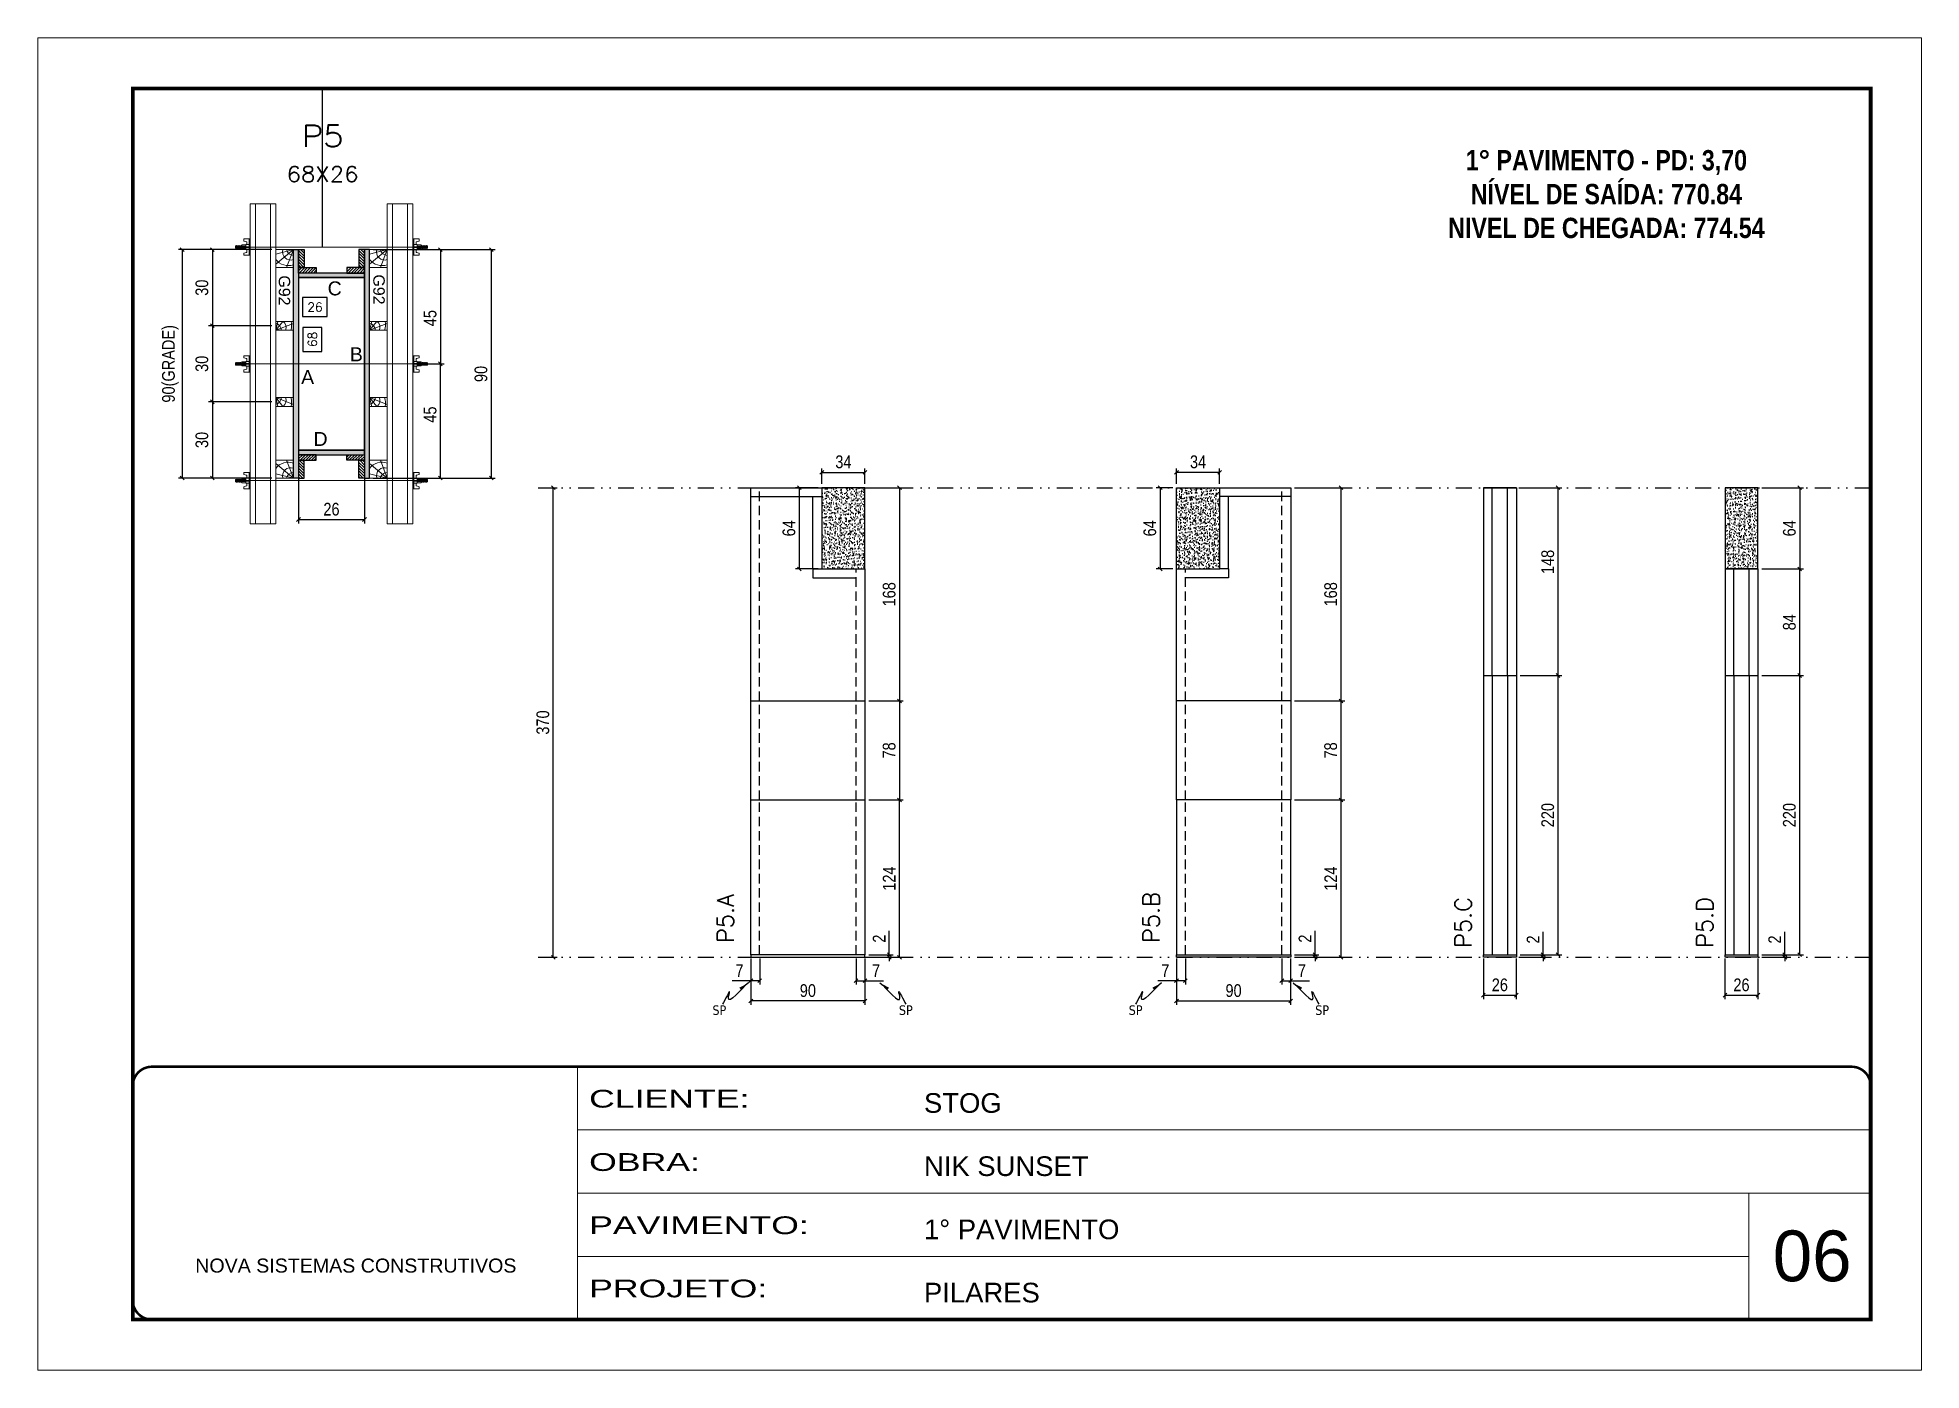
# Model space of a CAD drawing. Header units: millimetres. Extents: x 787 to 8287, y -592 to 17063.
# Drawn here: x 3024 to 4509, y 9746 to 10796 of the extents above; entities that cross this region are included whole.
import ezdxf
from ezdxf.enums import TextEntityAlignment as Align

# ---------------------------------------------------------------- set-up
doc = ezdxf.new("R2010")
doc.units = ezdxf.units.MM
for name, pattern in [('CONTINUO', [0]), ('DASHED', [0.75, 0.5, -0.25]), ('DIVIDE2', [0.625, 0.25, -0.125, 0, -0.125, 0, -0.125]), ('HIDDEN', [0.375, 0.25, -0.125])]:
    doc.linetypes.add(name, pattern=pattern)
for name, color, linetype in [('00 - FELIPE', 2, 'Continuous'), ('CHAPA', 1, 'Continuous'), ('COTA', 241, 'Continuous'), ('Cota Seção (2x)', 241, 'Continuous'), ('MEIO_PONT', 93, 'Continuous'), ('NOMENCLATURA', 7, 'Continuous'), ('Nível', 160, 'Continuous'), ('Painéis', 200, 'Continuous'), ('SARR_2.2x7', 40, 'Continuous'), ('SARRAFO', 251, 'Continuous'), ('Sarrafo de Pressão', 42, 'HIDDEN'), ('texto', 7, 'Continuous'), ('Texto de Titulo', 7, 'Continuous'), ('Texto Qtd Sarr', 242, 'Continuous'), ('TEXTO_GERAL', 7, 'Continuous')]:
    doc.layers.add(name, color=color, linetype=linetype)
for name, color, linetype, lineweight in [('CARIMBO', 255, 'Continuous', 9), ('Folhas', 255, 'Continuous', 9), ('Hachura', 251, 'Continuous', 9), ('Madeira', 126, 'Continuous', 18), ('Perfil Metálico', 224, 'Continuous', 18), ('SARRAFO DE PRESSAO', 251, 'DASHED', 9), ('Texto Seção', 7, 'Continuous', 15)]:
    doc.layers.add(name, color=color, linetype=linetype, lineweight=lineweight)
doc.styles.add('ARIAL', font='arial.ttf')
doc.styles.add('COTA TECNICA', font='techl___.ttf', dxfattribs={"height": 10})
doc.styles.add('COTA TECNICA 2X', font='techl___.ttf', dxfattribs={"height": 10})
doc.styles.add('COTA TECNICA-50', font='techl___.ttf', dxfattribs={"height": 10})
doc.styles.add('REGUA-120', font='ROMANS.shx', dxfattribs={"height": 15})
doc.styles.add('ROMANC', font='techb___.ttf', dxfattribs={"height": 2.5})
doc.styles.add('ROMANS', font='romans.shx')
doc.styles.add('SANSSERIF', font='sas_____.pfb')
doc.styles.get("Standard").update_dxf_attribs({"font": 'arial.ttf'})
doc.styles.add('Tecnologia', font='')
doc.styles.get('Tecnologia').set_extended_font_data('Forgotten Futurist')
doc.dimstyles.new('COTA PAINEL-50', dxfattribs={"dimtxt": 10, "dimasz": 3, "dimexe": 3, "dimexo": 3, "dimgap": 3, "dimtad": 1, "dimdec": 1, "dimzin": 12, "dimdsep": 46, "dimtxsty": 'COTA TECNICA-50', "dimblk1": 'OBLIQUE', "dimblk2": 'OBLIQUE', "dimsah": 1, "dimcen": 0.9, "dimclrd": 4, "dimclre": 4, "dimclrt": 240, "dimadec": 1, "dimazin": 3, "dimtfac": 1, "dimtdec": 1, "dimtmove": 0, "dimatfit": 3, "dimfxl": 0, "dimtolj": 1, "dimtzin": 12, "dimarcsym": 0})
doc.dimstyles.new('PAINEL', dxfattribs={"dimtxt": 10, "dimasz": 3, "dimexe": 3, "dimexo": 3, "dimgap": 3, "dimtad": 1, "dimdec": 1, "dimzin": 12, "dimdsep": 46, "dimtxsty": 'COTA TECNICA', "dimblk1": 'OBLIQUE', "dimblk2": 'OBLIQUE', "dimsah": 1, "dimcen": 0.9, "dimclrd": 4, "dimclre": 4, "dimclrt": 240, "dimadec": 1, "dimazin": 3, "dimtfac": 1, "dimtdec": 1, "dimtmove": 0, "dimatfit": 3, "dimfxl": 0, "dimtolj": 1, "dimtzin": 12, "dimarcsym": 0})
doc.dimstyles.new('SECAO PILAR', dxfattribs={"dimtxt": 10, "dimasz": 3, "dimexe": 3, "dimexo": 3, "dimgap": 3, "dimtad": 1, "dimdec": 1, "dimlfac": 0.5, "dimzin": 12, "dimdsep": 46, "dimtxsty": 'COTA TECNICA 2X', "dimblk1": 'OBLIQUE', "dimblk2": 'OBLIQUE', "dimsah": 1, "dimcen": 0.9, "dimclrd": 256, "dimclre": 256, "dimclrt": 256, "dimadec": 1, "dimazin": 3, "dimtfac": 1, "dimtdec": 1, "dimtmove": 0, "dimatfit": 3, "dimfxl": 0, "dimtolj": 1, "dimtzin": 12, "dimarcsym": 0})
doc.dimstyles.new('SECÇÃO 2', dxfattribs={"dimtxt": 7, "dimasz": 6, "dimexe": 0.18, "dimexo": 2, "dimgap": -4, "dimtad": 3, "dimdec": 1, "dimlfac": 0.5, "dimzin": 12, "dimdsep": 46, "dimtxsty": 'ROMANS', "dimblk": 'ARCHTICK', "dimcen": 0.09, "dimse1": 1, "dimse2": 1, "dimsd1": 1, "dimsd2": 1, "dimclrd": 180, "dimclre": 5, "dimclrt": 1, "dimadec": 0, "dimazin": 3, "dimtfac": 1, "dimtdec": 1, "dimtofl": 0, "dimtmove": 0, "dimatfit": 3, "dimldrblk": 'ARCHTICK', "dimfxl": 0, "dimtolj": 1, "dimtzin": 0, "dimarcsym": 0})
doc.dimstyles.get("Standard").update_dxf_attribs({"dimtxt": 0.18, "dimasz": 0.18, "dimexe": 0.18, "dimexo": 0.0625, "dimgap": 0.09, "dimtad": 0, "dimtih": 1, "dimtoh": 1, "dimdec": 4, "dimzin": 0, "dimdsep": 46, "dimtxsty": 'Standard', "dimcen": 0.09, "dimadec": 0, "dimazin": 0, "dimtfac": 1, "dimtdec": 4, "dimtofl": 0, "dimtmove": 0, "dimatfit": 3, "dimfxl": 0, "dimtolj": 1, "dimtzin": 0, "dimarcsym": 0})
pattern_1 = [(50, (-4860.9125, 6328.986), (5.46554, -0.4781726), [0.5715, -6.2865]), (355, (-4860.9125, 6328.986), (-1.0573026, 5.7317054), [0.4572, -5.0292175]), (100.451445, (-4860.457, 6328.946), (4.4082374, 5.2535326), [0.4857003, -5.3427073]), (46.1842, (-4860.9125, 6330.51), (8.132371, -1.26127), [0.85725, -9.42975]), (96.63556, (-4860.235, 6330.405), (7.122124, 7.422784), [0.728551, -8.014068]), (351.18415, (-4860.9125, 6330.51), (7.122124, 7.422784), [0.685799, -7.543792]), (21, (-4860.1505, 6330.129), (4.5484317, -3.067956), [0.5715, -6.2865]), (326, (-4860.1505, 6330.129), (1.854061, 5.525639), [0.4572, -5.0292]), (71.451445, (-4859.7715, 6329.873), (6.4024926, 2.457683), [0.4857003, -5.342698]), (37.5, (-4860.9125, 6328.9859), (0.0926581, 2.53665117), [0, -4.96824, 0, -5.1054, 0, -5.04825]), (7.5, (-4860.9125, 6328.986), (2.0045899, 3.00541724), [0, -2.91084, 0, -4.85394, 0, -1.92405]), (327.5, (-4862.6118, 6328.9859), (4.06771786, -0.1718623), [0, -1.905, 0, -5.9436, 0, -7.8867]), (317.5, (-4863.3738, 6328.986), (4.4438754, 0.7627947), [0, -2.4765, 0, -3.94716, 0, -5.6007])]

msp = doc.modelspace()

# ---------------------------------------------------------------- texts
at = {"layer": 'CARIMBO', "style": 'ARIAL'}
msp.add_text('06', height=40, dxfattribs=at).set_placement((4391.86, 9815.71))
at = {"layer": 'NOMENCLATURA', "color": 2, "insert": (4260.74, 10733.7), "char_height": 16, "attachment_point": 2, "style": 'ROMANC'}
msp.add_mtext_dynamic_manual_height_columns('\\P1° PAVIMENTO - PD: 3,70\\PNÍVEL DE SAÍDA: 770.84\\PNIVEL DE CHEGADA: 774.54', width=328.3607, gutter_width=1, heights=[0], dxfattribs=at)
at = {"layer": 'texto', "color": 0, "char_height": 7.5, "attachment_point": 5}
for insert in [(3561.4, 10029.3), (3708.42, 10029.3), (3889.59, 10029.3), (4036.62, 10029.3)]:
    msp.add_mtext('{\\fTahoma|b0|i0|c0|p34;\\C4;SP}', dxfattribs=dict(at, insert=insert))
at = {"layer": 'Texto Seção', "char_height": 13, "width": 285.3299, "attachment_point": 7, "rotation": 90, "style": 'REGUA-120'}
for s, insert in [('P5.A', (3572.7, 10082.23)), ('P5.B', (3908.37, 10082.23)), ('P5.C', (4154.29, 10078.39)), ('\\pt52;P5.D', (4344.78, 10078.39))]:
    msp.add_mtext(s, dxfattribs=dict(at, insert=insert))
at = {"layer": 'TEXTO_GERAL', "color": 0, "linetype": 'Continuous', "style": 'SANSSERIF'}
for p in [(3218.54, 10608.29), (3293.09, 10609.05)]:
    msp.add_text('G92', height=9, rotation=270, dxfattribs=at).set_placement(p, align=Align.MIDDLE_LEFT)
at = {"layer": 'TEXTO_GERAL', "style": 'ARIAL'}
for s, p in [('C', (3258.14, 10598.04)), ('B', (3275.25, 10546.12)), ('A', (3236.82, 10528.15)), ('D', (3247.02, 10479.39))]:
    msp.add_text(s, height=11, dxfattribs=at).set_placement(p, align=Align.MIDDLE_CENTER)

# ---------------------------------------------------------------- blocks, each defined once
blk = doc.blocks.new('9999999999')
at = {"color": 30, "linetype": 'CONTINUO'}
for p, q in [((98564.6, 34230.2), (98564.6, 34429.4)), ((98564.6, 34379.6), (99584, 34379.6)), ((98564.6, 34329.8), (99488, 34329.8)), ((99584, 34329.8), (99488, 34329.8)), ((99488, 34329.8), (99488, 34230.2)), ((98564.6, 34280), (99488, 34280))]:
    blk.add_line(p, q, dxfattribs=at)
at = {"color": 30, "linetype": 'CONTINUO', "const_width": 2}
blk.add_lwpolyline([(99584, 34230.2), (99584, 34414.4, 0.414214), (99569, 34429.4), (98229, 34429.4, 0.414214), (98214, 34414.4), (98214, 34245.2, 0.414214), (98229, 34230.2), (99584, 34230.2)], format="xyb", dxfattribs=at)
at = {"layer": 'Folhas'}
blk.add_lwpolyline([(98139, 34190.2), (99624, 34190.2), (99624, 35240.2), (98139, 35240.2)], close=True, dxfattribs=at)
at = {"layer": 'Folhas', "color": 30, "const_width": 3}
blk.add_lwpolyline([(98214, 34230.2), (99584, 34230.2), (99584, 35200.2), (98214, 35200.2)], close=True, dxfattribs=at)
at = {"color": 7, "linetype": 'Continuous', "ltscale": 5, "style": 'ARIAL'}
for s, height, p in [('STOG', 15.48, (98837.7, 34393.1)), ('NIK SUNSET', 15.48, (98837.7, 34343.3)), ('1° PAVIMENTO', 15.483, (98837.7, 34293.5)), ('NOVA SISTEMAS CONSTRUTIVOS', 11.059, (98263.2, 34267.2)), ('PILARES', 15.48, (98837.7, 34243.7))]:
    blk.add_text(s, height=height, dxfattribs=at).set_placement(p)
at = {"layer": 'Folhas', "color": 7, "style": 'Tecnologia', "width": 1.5}
for s, p in [('CLIENTE:', (98573.7, 34397.2)), ('OBRA:', (98573.7, 34347.3)), ('PAVIMENTO:', (98573.7, 34297.5)), ('PROJETO:', (98573.7, 34247.7))]:
    blk.add_text(s, height=14, dxfattribs=at).set_placement(p)
blk = doc.blocks.new('titulo1')
at = {"layer": 'Defpoints', "color": 252, "linetype": 'HIDDEN', "ltscale": 2}
blk.add_line((0, 0), (0, 125), dxfattribs=at)
at = {"layer": 'Defpoints', "style": 'ROMANS', "oblique": 15}
blk.add_attdef('FOLHA', text='', height=10, dxfattribs=at).set_placement((0, 15.6), align=Align.MIDDLE_CENTER)
at = {"layer": 'Texto Qtd Sarr', "color": 3, "style": 'ROMANS', "oblique": 15}
for tag, height, p in [('TITULO', 17, (0, 71.4)), ('SEÇÃO', 12, (0, 41.5))]:
    blk.add_attdef(tag, text='', height=height, dxfattribs=at).set_placement(p, align=Align.MIDDLE_CENTER)
blk = doc.blocks.new('*D297')
at = {"layer": 'Cota Seção (2x)', "color": 180, "lineweight": -2}
for p, q in [((3248.1, 10567.3), (3233.1, 10567.3)), ((3233.1, 10567.3), (3233.1, 10548.3)), ((3248.1, 10548.3), (3248.1, 10567.3)), ((3233.1, 10548.3), (3248.1, 10548.3))]:
    blk.add_line(p, q, dxfattribs=at)
at = {"layer": 'Defpoints', "color": 0}
for p in [(3229.6, 10606.6), (3229.6, 10470.6), (3252.1, 10470.6)]:
    blk.add_point(p, dxfattribs=at)
at = {"layer": 'Cota Seção (2x)', "color": 1, "insert": (3240.6, 10557.8), "char_height": 7, "attachment_point": 5, "rotation": 90, "style": 'ROMANS'}
blk.add_mtext('\\A1;68', dxfattribs=at)
blk = doc.blocks.new('_ArchTick')
at = {"color": 0, "linetype": 'ByBlock', "const_width": 0.15}
blk.add_lwpolyline([(-0.5, -0.5), (0.5, 0.5)], dxfattribs=at)
blk = doc.blocks.new('*D298')
at = {"layer": 'Cota Seção (2x)', "color": 180, "lineweight": -2}
for p, q in [((3252.2, 10590.8), (3232.9, 10590.8)), ((3232.9, 10590.8), (3232.9, 10575.8)), ((3252.2, 10575.8), (3252.2, 10590.8)), ((3232.9, 10575.8), (3252.2, 10575.8))]:
    blk.add_line(p, q, dxfattribs=at)
at = {"layer": 'Defpoints', "color": 0}
for p in [(3229.6, 10606.6), (3281.6, 10606.6), (3281.6, 10571.8)]:
    blk.add_point(p, dxfattribs=at)
at = {"layer": 'Cota Seção (2x)', "color": 1, "insert": (3242.6, 10583.3), "char_height": 7, "attachment_point": 5, "style": 'ROMANS'}
blk.add_mtext('\\A1;26', dxfattribs=at)
blk = doc.blocks.new('_Oblique')
at = {"color": 0, "linetype": 'ByBlock', "lineweight": -2}
blk.add_line((-0.5, -0.5), (0.5, 0.5), dxfattribs=at)
blk = doc.blocks.new('*D1240')
at = {"layer": 'Cota Seção (2x)', "lineweight": -2}
for p, q in [((3229.6, 10464), (3229.6, 10412.9)), ((3281.6, 10464), (3281.6, 10412.9)), ((3229.6, 10415.9), (3281.6, 10415.9))]:
    blk.add_line(p, q, dxfattribs=at)
at = {"layer": 'Defpoints', "color": 0}
for p in [(3229.6, 10467), (3281.6, 10467), (3281.6, 10415.9)]:
    blk.add_point(p, dxfattribs=at)
at = {"layer": 'Cota Seção (2x)', "lineweight": -2, "xscale": 3, "yscale": 3, "zscale": 3, "rotation": 180}
blk.add_blockref('_Oblique', (3229.6, 10415.9), dxfattribs=at)
at = {"layer": 'Cota Seção (2x)', "lineweight": -2, "xscale": 3, "yscale": 3, "zscale": 3}
blk.add_blockref('_Oblique', (3281.6, 10415.9), dxfattribs=at)
at = {"layer": 'Cota Seção (2x)', "insert": (3255.6, 10424), "char_height": 10, "attachment_point": 5, "style": 'COTA TECNICA 2X'}
blk.add_mtext('\\A1;26', dxfattribs=at)
blk = doc.blocks.new('*D299')
at = {"layer": 'Cota Seção (2x)', "lineweight": -2}
for p, q in [((3208.6, 10628.6), (3134.9, 10628.6)), ((3137.9, 10628.6), (3137.9, 10448.6)), ((3208.6, 10448.6), (3134.9, 10448.6))]:
    blk.add_line(p, q, dxfattribs=at)
at = {"layer": 'Defpoints', "color": 0}
for p in [(3211.6, 10628.6), (3137.9, 10448.6), (3211.6, 10448.6)]:
    blk.add_point(p, dxfattribs=at)
at = {"layer": 'Cota Seção (2x)', "lineweight": -2, "xscale": 3, "yscale": 3, "zscale": 3}
for p, rotation in [((3137.9, 10628.6), 90), ((3137.9, 10448.6), 270)]:
    blk.add_blockref('_Oblique', p, dxfattribs=dict(at, rotation=rotation))
at = {"layer": 'Cota Seção (2x)', "insert": (3128.6, 10538.6), "char_height": 10, "attachment_point": 5, "rotation": 90, "style": 'COTA TECNICA 2X'}
blk.add_mtext('\\A1;90(GRADE)', dxfattribs=at)
blk = doc.blocks.new('*D300')
at = {"layer": 'Cota Seção (2x)', "lineweight": -2}
for p, q in [((3208.6, 10508.6), (3158.7, 10508.6)), ((3161.7, 10508.6), (3161.7, 10448.6)), ((3208.6, 10448.6), (3158.7, 10448.6))]:
    blk.add_line(p, q, dxfattribs=at)
at = {"layer": 'Defpoints', "color": 0}
for p in [(3211.6, 10508.6), (3161.7, 10448.6), (3211.6, 10448.6)]:
    blk.add_point(p, dxfattribs=at)
at = {"layer": 'Cota Seção (2x)', "lineweight": -2, "xscale": 3, "yscale": 3, "zscale": 3}
for p, rotation in [((3161.7, 10508.6), 90), ((3161.7, 10448.6), 270)]:
    blk.add_blockref('_Oblique', p, dxfattribs=dict(at, rotation=rotation))
at = {"layer": 'Cota Seção (2x)', "insert": (3153.5, 10478.6), "char_height": 10, "attachment_point": 5, "rotation": 90, "style": 'COTA TECNICA 2X'}
blk.add_mtext('\\A1;30', dxfattribs=at)
blk = doc.blocks.new('*D301')
at = {"layer": 'Cota Seção (2x)', "lineweight": -2}
for p, q in [((3208.6, 10628.6), (3158.7, 10628.6)), ((3161.7, 10628.6), (3161.7, 10568.6)), ((3208.6, 10568.6), (3158.7, 10568.6))]:
    blk.add_line(p, q, dxfattribs=at)
at = {"layer": 'Defpoints', "color": 0}
for p in [(3211.6, 10628.6), (3161.7, 10568.6), (3211.6, 10568.6)]:
    blk.add_point(p, dxfattribs=at)
at = {"layer": 'Cota Seção (2x)', "lineweight": -2, "xscale": 3, "yscale": 3, "zscale": 3}
for p, rotation in [((3161.7, 10628.6), 90), ((3161.7, 10568.6), 270)]:
    blk.add_blockref('_Oblique', p, dxfattribs=dict(at, rotation=rotation))
at = {"layer": 'Cota Seção (2x)', "insert": (3153.5, 10598.6), "char_height": 10, "attachment_point": 5, "rotation": 90, "style": 'COTA TECNICA 2X'}
blk.add_mtext('\\A1;30', dxfattribs=at)
blk = doc.blocks.new('*D302')
at = {"layer": 'Cota Seção (2x)', "lineweight": -2}
for p, q in [((3208.6, 10568.6), (3158.7, 10568.6)), ((3161.7, 10568.6), (3161.7, 10508.6)), ((3208.6, 10508.6), (3158.7, 10508.6))]:
    blk.add_line(p, q, dxfattribs=at)
at = {"layer": 'Defpoints', "color": 0}
for p in [(3211.6, 10568.6), (3161.7, 10508.6), (3211.6, 10508.6)]:
    blk.add_point(p, dxfattribs=at)
at = {"layer": 'Cota Seção (2x)', "lineweight": -2, "xscale": 3, "yscale": 3, "zscale": 3}
for p, rotation in [((3161.7, 10568.6), 90), ((3161.7, 10508.6), 270)]:
    blk.add_blockref('_Oblique', p, dxfattribs=dict(at, rotation=rotation))
at = {"layer": 'Cota Seção (2x)', "insert": (3153.5, 10538.6), "char_height": 10, "attachment_point": 5, "rotation": 90, "style": 'COTA TECNICA 2X'}
blk.add_mtext('\\A1;30', dxfattribs=at)
blk = doc.blocks.new('*D303')
at = {"layer": 'Cota Seção (2x)', "lineweight": -2}
for p, q in [((3288.6, 10628.6), (3384.6, 10628.6)), ((3381.6, 10628.6), (3381.6, 10448.6)), ((3288.6, 10448.6), (3384.6, 10448.6))]:
    blk.add_line(p, q, dxfattribs=at)
at = {"layer": 'Defpoints', "color": 0}
for p in [(3285.6, 10628.6), (3285.6, 10448.6), (3381.6, 10448.6)]:
    blk.add_point(p, dxfattribs=at)
at = {"layer": 'Cota Seção (2x)', "lineweight": -2, "xscale": 3, "yscale": 3, "zscale": 3}
for p, rotation in [((3381.6, 10628.6), 90), ((3381.6, 10448.6), 270)]:
    blk.add_blockref('_Oblique', p, dxfattribs=dict(at, rotation=rotation))
at = {"layer": 'Cota Seção (2x)', "insert": (3373.5, 10530.6), "char_height": 10, "attachment_point": 5, "rotation": 90, "style": 'COTA TECNICA 2X'}
blk.add_mtext('\\A1;90', dxfattribs=at)
blk = doc.blocks.new('*D304')
at = {"layer": 'Cota Seção (2x)', "lineweight": -2}
for p, q in [((3322.6, 10628.6), (3344.5, 10628.6)), ((3341.5, 10628.6), (3341.5, 10538.6)), ((3322.6, 10538.6), (3344.5, 10538.6))]:
    blk.add_line(p, q, dxfattribs=at)
at = {"layer": 'Defpoints', "color": 0}
for p in [(3319.6, 10628.6), (3319.6, 10538.6), (3341.5, 10538.6)]:
    blk.add_point(p, dxfattribs=at)
at = {"layer": 'Cota Seção (2x)', "lineweight": -2, "xscale": 3, "yscale": 3, "zscale": 3}
for p, rotation in [((3341.5, 10628.6), 90), ((3341.5, 10538.6), 270)]:
    blk.add_blockref('_Oblique', p, dxfattribs=dict(at, rotation=rotation))
at = {"layer": 'Cota Seção (2x)', "insert": (3333.4, 10574.6), "char_height": 10, "attachment_point": 5, "rotation": 90, "style": 'COTA TECNICA 2X'}
blk.add_mtext('\\A1;45', dxfattribs=at)
blk = doc.blocks.new('*D305')
at = {"layer": 'Cota Seção (2x)', "lineweight": -2}
for p, q in [((3322.6, 10538.6), (3344.5, 10538.6)), ((3341.5, 10448.6), (3341.5, 10538.6)), ((3322.6, 10448.6), (3344.5, 10448.6))]:
    blk.add_line(p, q, dxfattribs=at)
at = {"layer": 'Defpoints', "color": 0}
for p in [(3319.6, 10538.6), (3341.5, 10538.6), (3319.6, 10448.6)]:
    blk.add_point(p, dxfattribs=at)
at = {"layer": 'Cota Seção (2x)', "lineweight": -2, "xscale": 3, "yscale": 3, "zscale": 3}
for p, rotation in [((3341.5, 10538.6), 90), ((3341.5, 10448.6), 270)]:
    blk.add_blockref('_Oblique', p, dxfattribs=dict(at, rotation=rotation))
at = {"layer": 'Cota Seção (2x)', "insert": (3333.4, 10498.6), "char_height": 10, "attachment_point": 5, "rotation": 90, "style": 'COTA TECNICA 2X'}
blk.add_mtext('\\A1;45', dxfattribs=at)
blk = doc.blocks.new('C')
at = {"layer": 'Hachura', "color": 0}
for p, q in [((0, 3.22), (0, -3.22)), ((0.45, 3.22), (0, 3.22)), ((0.46, 3.16), (0, 3.16)), ((0.46, 3.05), (0, 3.05)), ((0.46, 2.88), (0, 2.88)), ((0, 2.75), (0, -1.16)), ((0.46, 2.65), (0, 2.65)), ((0.46, 2.23), (0, 2.23)), ((0.46, 1.51), (0, 1.51)), ((0.39, 0.49), (0.17, 0.49)), ((0.45, -3.23), (0.45, 3.22)), ((0.45, 3.22), (2.58, 3.22)), ((1.74, 0.97), (0.45, 0.97)), ((1.45, 0.1), (0.45, 0.1)), ((1.35, 1.94), (1.35, 0.96)), ((2.58, 2.39), (1.47, 2.09)), ((1.74, -0.97), (1.74, 0.97)), ((1.74, 0.97), (1.74, 0.84)), ((1.74, 0.97), (1.74, 0.84)), ((1.74, 0.84), (3.35, 0.84)), ((3.35, 0.45), (1.74, 0.45)), ((2.58, 3.22), (2.58, 2.39)), ((3.32, 0.84), (3.32, -0.84)), ((3.35, 0.84), (3.35, -0.84)), ((3.68, 0.45), (3.35, 0.45)), ((3.84, -0.52), (3.35, 0.45)), ((3.35, 0.06), (3.67, -0.57)), ((3.68, 0.45), (4.16, -0.52)), ((3.72, 0.5), (4.25, -0.57)), ((4.37, -0.55), (3.83, 0.53)), ((4.15, 0.45), (3.93, 0.45)), ((4.42, -0.52), (3.93, 0.45)), ((4.15, 0.45), (4.26, 0.45)), ((4.26, 0.45), (4.74, -0.52)), ((4.3, 0.5), (4.83, -0.57)), ((4.95, -0.55), (4.41, 0.53)), ((4.51, 0.45), (4.84, 0.45)), ((5, -0.52), (4.51, 0.45)), ((4.84, 0.45), (5.32, -0.52)), ((4.88, 0.5), (5.41, -0.57)), ((5.53, -0.55), (4.99, 0.53)), ((5.58, -0.52), (5.09, 0.45)), ((5.42, 0.45), (5.09, 0.45)), ((5.58, -0.52), (5.09, 0.45)), ((5.42, 0.45), (5.74, -0.19)), ((5.46, 0.5), (5.74, -0.07)), ((5.74, 0.19), (5.57, 0.53)), ((5.74, 0.32), (5.68, 0.45)), ((5.68, 0.45), (5.74, 0.45)), ((5.74, 0.45), (5.9, 0.29)), ((5.74, 0.45), (5.74, -0.52)), ((5.9, -0.36), (5.9, 0.29)), ((0.45, 0), (0, 0)), ((0.46, -1.52), (0, -1.52)), ((0.46, -2.23), (0, -2.23)), ((0.46, -2.65), (0, -2.65)), ((0.46, -2.88), (0, -2.88)), ((0.46, -3.05), (0, -3.05)), ((0.46, -3.16), (0, -3.16)), ((0, -3.22), (2.57, -3.22)), ((0.08, -0.48), (0.29, -0.48)), ((0.29, -0.48), (0.4, -0.48)), ((0.45, 0), (0.45, -0.97)), ((0.45, -0.16), (1.45, -0.16)), ((0.45, -0.65), (0.45, -0.32)), ((0.45, -3.23), (0.45, -0.65)), ((0.45, -0.97), (1.74, -0.97)), ((1.35, -1.94), (1.35, -0.97)), ((2.58, -2.39), (1.47, -2.1)), ((3.35, -0.32), (1.74, -0.32)), ((3.35, -0.84), (1.74, -0.84)), ((2.58, -3.23), (2.58, -2.39)), ((3.35, -0.07), (3.58, -0.52)), ((3.35, -0.52), (3.58, -0.52)), ((3.84, -0.52), (4.16, -0.52)), ((4.42, -0.52), (4.74, -0.52)), ((4.63, -0.52), (4.74, -0.52)), ((5, -0.52), (5.32, -0.52)), ((5.58, -0.52), (5.74, -0.52)), ((5.74, -0.52), (5.9, -0.36)), ((5.74, -0.52), (5.74, -0.52))]:
    blk.add_line(p, q, dxfattribs=at)
for centre, radius, start, end in [((1.52, 1.94), 0.161, 104.74356, 180), ((1.44, -0.03), 0.129, 272.69497, 87.30503), ((3.81, 0.39), 0.143, 25.56881, 154.43119), ((4.39, 0.39), 0.143, 25.56881, 154.43119), ((4.97, 0.39), 0.143, 25.56881, 154.43119), ((5.55, 0.39), 0.143, 25.56881, 154.43119), ((0.17, -0.37), 0.174, 221.74404, 317.85924), ((1.52, -1.94), 0.161, 180, 255.25644), ((3.71, -0.4), 0.174, 222.14076, 318.25596), ((4.29, -0.4), 0.174, 222.14076, 318.25596), ((4.87, -0.4), 0.174, 222.14076, 318.25596), ((5.45, -0.4), 0.174, 222.14076, 318.25596), ((5.61, -0.4), 0.174, 317.85924, 318.25596)]:
    blk.add_arc(centre, radius, start, end, dxfattribs=at)
blk = doc.blocks.new('PONTALETE')
at = {"layer": 'Madeira'}
for q in [(2.71, 7), (7, 5.76), (7, 1.74)]:
    blk.add_line((0, 0), q, dxfattribs=at)
blk.add_lwpolyline([(0, 0), (7, 0), (7, 7), (0, 7)], close=True, dxfattribs=at)
for centre, radius, start, end in [((2.04, 0.06), 6.23, 37.28179, 109.09128), ((1.09, 0.9), 3.19, 343.60304, 109.98471), ((-0.21, -0.78), 3.09, 14.63219, 86.0383)]:
    blk.add_arc(centre, radius, start, end, dxfattribs=at)
blk = doc.blocks.new('MEIO PONTALETE')
at = {"layer": 'Madeira'}
for q in [(2.71, 7), (3.5, 2.88), (3.5, 0.87)]:
    blk.add_line((0, 0), q, dxfattribs=at)
blk.add_lwpolyline([(0, 0), (3.5, 0), (3.5, 7), (0, 7)], close=True, dxfattribs=at)
for centre, radius, start, end in [((2.04, 0.06), 6.23, 76.44987, 109.09128), ((1.09, 0.9), 3.19, 40.90626, 109.98471), ((-0.21, -0.78), 3.09, 14.63219, 86.0383)]:
    blk.add_arc(centre, radius, start, end, dxfattribs=at)
blk = doc.blocks.new('*D1172')
at = {"layer": 'COTA', "color": 4, "lineweight": -2}
for p, q in [((3421.7, 10441), (3433.5, 10441)), ((3430.5, 10071), (3430.5, 10441)), ((3421.7, 10071), (3433.5, 10071))]:
    blk.add_line(p, q, dxfattribs=at)
at = {"layer": 'Defpoints', "color": 0}
for p in [(3418.7, 10441), (3430.5, 10441), (3418.7, 10071)]:
    blk.add_point(p, dxfattribs=at)
at = {"layer": 'COTA', "color": 4, "lineweight": -2, "xscale": 3, "yscale": 3, "zscale": 3}
for p, rotation in [((3430.5, 10441), 90), ((3430.5, 10071), 270)]:
    blk.add_blockref('_Oblique', p, dxfattribs=dict(at, rotation=rotation))
at = {"layer": 'COTA', "color": 240, "insert": (3422.3, 10256), "char_height": 10, "attachment_point": 5, "rotation": 90, "style": 'COTA TECNICA-50'}
blk.add_mtext('\\A1;370', dxfattribs=at)
blk = doc.blocks.new('*D131')
at = {"layer": 'COTA', "color": 4, "lineweight": -2}
for p, q in [((3586.2, 10070), (3586.2, 10033.6)), ((3676.2, 10070), (3676.2, 10033.6)), ((3676.2, 10036.6), (3586.2, 10036.6))]:
    blk.add_line(p, q, dxfattribs=at)
at = {"layer": 'Defpoints', "color": 0}
for p in [(3586.2, 10073), (3676.2, 10073), (3586.2, 10036.6)]:
    blk.add_point(p, dxfattribs=at)
at = {"layer": 'COTA', "color": 4, "lineweight": -2, "xscale": 3, "yscale": 3, "zscale": 3, "rotation": 180}
blk.add_blockref('_Oblique', (3586.2, 10036.6), dxfattribs=at)
at = {"layer": 'COTA', "color": 4, "lineweight": -2, "xscale": 3, "yscale": 3, "zscale": 3}
blk.add_blockref('_Oblique', (3676.2, 10036.6), dxfattribs=at)
at = {"layer": 'COTA', "color": 240, "insert": (3631.2, 10044.7), "char_height": 10, "attachment_point": 5, "style": 'COTA TECNICA'}
blk.add_mtext('\\A1;90', dxfattribs=at)
blk = doc.blocks.new('*D132')
at = {"layer": 'COTA', "color": 4, "lineweight": -2}
for p, q in [((3669.2, 10070), (3669.2, 10049.5)), ((3676.2, 10068), (3676.2, 10049.5)), ((3669.2, 10052.5), (3676.2, 10052.5)), ((3676.2, 10052.5), (3690.9, 10052.5))]:
    blk.add_line(p, q, dxfattribs=at)
at = {"layer": 'Defpoints', "color": 0}
for p in [(3669.2, 10073), (3676.2, 10071), (3676.2, 10052.5)]:
    blk.add_point(p, dxfattribs=at)
at = {"layer": 'COTA', "color": 4, "lineweight": -2, "xscale": 3, "yscale": 3, "zscale": 3, "rotation": 180}
blk.add_blockref('_Oblique', (3669.2, 10052.5), dxfattribs=at)
at = {"layer": 'COTA', "color": 4, "lineweight": -2, "xscale": 3, "yscale": 3, "zscale": 3}
blk.add_blockref('_Oblique', (3676.2, 10052.5), dxfattribs=at)
at = {"layer": 'COTA', "color": 240, "insert": (3685, 10060.5), "char_height": 10, "attachment_point": 5, "style": 'COTA TECNICA-50'}
blk.add_mtext('\\A1;7', dxfattribs=at)
blk = doc.blocks.new('*D133')
at = {"layer": 'COTA', "color": 4, "lineweight": -2}
for p, q in [((3593.2, 10070), (3593.2, 10049.5)), ((3586.2, 10068), (3586.2, 10049.5)), ((3586.2, 10052.5), (3571.4, 10052.5)), ((3593.2, 10052.5), (3586.2, 10052.5))]:
    blk.add_line(p, q, dxfattribs=at)
at = {"layer": 'Defpoints', "color": 0}
for p in [(3586.2, 10071), (3593.2, 10073), (3586.2, 10052.5)]:
    blk.add_point(p, dxfattribs=at)
at = {"layer": 'COTA', "color": 4, "lineweight": -2, "xscale": 3, "yscale": 3, "zscale": 3, "rotation": 180}
blk.add_blockref('_Oblique', (3586.2, 10052.5), dxfattribs=at)
at = {"layer": 'COTA', "color": 4, "lineweight": -2, "xscale": 3, "yscale": 3, "zscale": 3}
blk.add_blockref('_Oblique', (3593.2, 10052.5), dxfattribs=at)
at = {"layer": 'COTA', "color": 240, "insert": (3577.3, 10060.5), "char_height": 10, "attachment_point": 5, "style": 'COTA TECNICA-50'}
blk.add_mtext('\\A1;7', dxfattribs=at)
blk = doc.blocks.new('*D134')
at = {"layer": 'COTA', "color": 4, "linetype": 'ByBlock', "lineweight": -2}
for p, q in [((3679.2, 10195), (3706.4, 10195)), ((3703.4, 10071), (3703.4, 10195)), ((3679.2, 10071), (3706.4, 10071))]:
    blk.add_line(p, q, dxfattribs=at)
at = {"layer": 'Defpoints', "color": 0, "linetype": 'ByBlock'}
for p in [(3676.2, 10195), (3703.4, 10195), (3676.2, 10071)]:
    blk.add_point(p, dxfattribs=at)
at = {"layer": 'COTA', "color": 4, "linetype": 'ByBlock', "lineweight": -2, "xscale": 3, "yscale": 3, "zscale": 3}
for p, rotation in [((3703.4, 10195), 90), ((3703.4, 10071), 270)]:
    blk.add_blockref('_Oblique', p, dxfattribs=dict(at, rotation=rotation))
at = {"layer": 'COTA', "color": 240, "linetype": 'ByBlock', "insert": (3695.3, 10133), "char_height": 10, "attachment_point": 5, "rotation": 90, "style": 'COTA TECNICA'}
blk.add_mtext('\\A1;124', dxfattribs=at)
blk = doc.blocks.new('*D135')
at = {"layer": 'COTA', "color": 4, "lineweight": -2}
for p, q in [((3695.4, 10073), (3695.4, 10091.8)), ((3679.2, 10073), (3698.4, 10073)), ((3679.2, 10071), (3698.4, 10071)), ((3695.4, 10071), (3695.4, 10073)), ((3695.4, 10071), (3695.4, 10068))]:
    blk.add_line(p, q, dxfattribs=at)
at = {"layer": 'Defpoints', "color": 0}
for p in [(3676.2, 10073), (3676.2, 10071), (3695.4, 10071)]:
    blk.add_point(p, dxfattribs=at)
at = {"layer": 'COTA', "color": 4, "lineweight": -2, "xscale": 3, "yscale": 3, "zscale": 3}
for p, rotation in [((3695.4, 10073), 270), ((3695.4, 10071), 90)]:
    blk.add_blockref('_Oblique', p, dxfattribs=dict(at, rotation=rotation))
at = {"layer": 'COTA', "color": 240, "insert": (3687.4, 10085.7), "char_height": 10, "attachment_point": 5, "rotation": 90, "style": 'COTA TECNICA-50'}
blk.add_mtext('\\A1;2', dxfattribs=at)
blk = doc.blocks.new('*D136')
at = {"layer": 'COTA', "color": 4, "linetype": 'ByBlock', "lineweight": -2}
for p, q in [((3679.2, 10195), (3706.4, 10195)), ((3703.4, 10071), (3703.4, 10195)), ((3679.2, 10071), (3706.4, 10071))]:
    blk.add_line(p, q, dxfattribs=at)
at = {"layer": 'Defpoints', "color": 0, "linetype": 'ByBlock'}
for p in [(3676.2, 10195), (3703.4, 10195), (3676.2, 10071)]:
    blk.add_point(p, dxfattribs=at)
at = {"layer": 'COTA', "color": 4, "linetype": 'ByBlock', "lineweight": -2, "xscale": 3, "yscale": 3, "zscale": 3}
for p, rotation in [((3703.4, 10195), 90), ((3703.4, 10071), 270)]:
    blk.add_blockref('_Oblique', p, dxfattribs=dict(at, rotation=rotation))
at = {"layer": 'COTA', "color": 240, "linetype": 'ByBlock', "insert": (3695.3, 10133), "char_height": 10, "attachment_point": 5, "rotation": 90, "style": 'COTA TECNICA'}
blk.add_mtext('\\A1;124', dxfattribs=at)
blk = doc.blocks.new('*D137')
at = {"layer": 'COTA', "color": 4, "lineweight": -2}
for p, q in [((3642.2, 10444), (3642.2, 10456.1)), ((3676.2, 10444), (3676.2, 10456.1)), ((3642.2, 10453.1), (3676.2, 10453.1))]:
    blk.add_line(p, q, dxfattribs=at)
at = {"layer": 'Defpoints', "color": 0}
for p in [(3642.2, 10441), (3676.2, 10453.1), (3676.2, 10441)]:
    blk.add_point(p, dxfattribs=at)
at = {"layer": 'COTA', "color": 4, "lineweight": -2, "xscale": 3, "yscale": 3, "zscale": 3, "rotation": 180}
blk.add_blockref('_Oblique', (3642.2, 10453.1), dxfattribs=at)
at = {"layer": 'COTA', "color": 4, "lineweight": -2, "xscale": 3, "yscale": 3, "zscale": 3}
blk.add_blockref('_Oblique', (3676.2, 10453.1), dxfattribs=at)
at = {"layer": 'COTA', "color": 240, "insert": (3659.2, 10461.3), "char_height": 10, "attachment_point": 5, "style": 'COTA TECNICA-50'}
blk.add_mtext('\\A1;34', dxfattribs=at)
blk = doc.blocks.new('*D138')
at = {"layer": 'COTA', "color": 4, "lineweight": -2}
for p, q in [((4354.2, 10070), (4354.2, 10038.1)), ((4380.2, 10070), (4380.2, 10038.1)), ((4354.2, 10041.1), (4380.2, 10041.1))]:
    blk.add_line(p, q, dxfattribs=at)
at = {"layer": 'Defpoints', "color": 0}
for p in [(4354.2, 10073), (4380.2, 10073), (4380.2, 10041.1)]:
    blk.add_point(p, dxfattribs=at)
at = {"layer": 'COTA', "color": 4, "lineweight": -2, "xscale": 3, "yscale": 3, "zscale": 3, "rotation": 180}
blk.add_blockref('_Oblique', (4354.2, 10041.1), dxfattribs=at)
at = {"layer": 'COTA', "color": 4, "lineweight": -2, "xscale": 3, "yscale": 3, "zscale": 3}
blk.add_blockref('_Oblique', (4380.2, 10041.1), dxfattribs=at)
at = {"layer": 'COTA', "color": 240, "insert": (4367.2, 10049.2), "char_height": 10, "attachment_point": 5, "style": 'COTA TECNICA'}
blk.add_mtext('\\A1;26', dxfattribs=at)
blk = doc.blocks.new('*D139')
at = {"layer": 'COTA', "color": 4, "lineweight": -2}
for p, q in [((4401.4, 10073), (4401.4, 10091.1)), ((4383.2, 10073), (4404.4, 10073)), ((4383.2, 10071), (4404.4, 10071)), ((4401.4, 10071), (4401.4, 10073)), ((4401.4, 10071), (4401.4, 10068))]:
    blk.add_line(p, q, dxfattribs=at)
at = {"layer": 'Defpoints', "color": 0}
for p in [(4380.2, 10073), (4380.2, 10071), (4401.4, 10073)]:
    blk.add_point(p, dxfattribs=at)
at = {"layer": 'COTA', "color": 4, "lineweight": -2, "xscale": 3, "yscale": 3, "zscale": 3}
for p, rotation in [((4401.4, 10073), 270), ((4401.4, 10071), 90)]:
    blk.add_blockref('_Oblique', p, dxfattribs=dict(at, rotation=rotation))
at = {"layer": 'COTA', "color": 240, "insert": (4393.4, 10085), "char_height": 10, "attachment_point": 5, "rotation": 90, "style": 'COTA TECNICA-50'}
blk.add_mtext('\\A1;2', dxfattribs=at)
blk = doc.blocks.new('*D1173')
at = {"layer": 'COTA', "color": 4, "linetype": 'ByBlock', "lineweight": -2}
for p, q in [((4383.2, 10441), (4416.1, 10441)), ((4413.1, 10441), (4413.1, 10377)), ((4383.2, 10377), (4416.1, 10377))]:
    blk.add_line(p, q, dxfattribs=at)
at = {"layer": 'Defpoints', "color": 0, "linetype": 'ByBlock'}
for p in [(4380.2, 10441), (4380.2, 10377), (4413.1, 10377)]:
    blk.add_point(p, dxfattribs=at)
at = {"layer": 'COTA', "color": 4, "linetype": 'ByBlock', "lineweight": -2, "xscale": 3, "yscale": 3, "zscale": 3}
for p, rotation in [((4413.1, 10441), 90), ((4413.1, 10377), 270)]:
    blk.add_blockref('_Oblique', p, dxfattribs=dict(at, rotation=rotation))
at = {"layer": 'COTA', "color": 240, "linetype": 'ByBlock', "insert": (4405, 10409), "char_height": 10, "attachment_point": 5, "rotation": 90, "style": 'COTA TECNICA'}
blk.add_mtext('\\A1;64', dxfattribs=at)
blk = doc.blocks.new('*D1174')
at = {"layer": 'COTA', "color": 4, "lineweight": -2}
for p, q in [((4383.2, 10293), (4416.1, 10293)), ((4413.1, 10073), (4413.1, 10293)), ((4383.2, 10073), (4416.1, 10073))]:
    blk.add_line(p, q, dxfattribs=at)
at = {"layer": 'Defpoints', "color": 0}
for p in [(4380.2, 10293), (4413.1, 10293), (4380.2, 10073)]:
    blk.add_point(p, dxfattribs=at)
at = {"layer": 'COTA', "color": 4, "lineweight": -2, "xscale": 3, "yscale": 3, "zscale": 3}
for p, rotation in [((4413.1, 10293), 90), ((4413.1, 10073), 270)]:
    blk.add_blockref('_Oblique', p, dxfattribs=dict(at, rotation=rotation))
at = {"layer": 'COTA', "color": 240, "insert": (4405, 10183), "char_height": 10, "attachment_point": 5, "rotation": 90, "style": 'COTA TECNICA-50'}
blk.add_mtext('\\A1;220', dxfattribs=at)
blk = doc.blocks.new('*D140')
at = {"layer": 'COTA', "color": 4, "lineweight": -2}
for p, q in [((4383.2, 10377), (4416.1, 10377)), ((4413.1, 10293), (4413.1, 10377)), ((4383.2, 10293), (4416.1, 10293))]:
    blk.add_line(p, q, dxfattribs=at)
at = {"layer": 'Defpoints', "color": 0}
for p in [(4380.2, 10377), (4413.1, 10377), (4380.2, 10293)]:
    blk.add_point(p, dxfattribs=at)
at = {"layer": 'COTA', "color": 4, "lineweight": -2, "xscale": 3, "yscale": 3, "zscale": 3}
for p, rotation in [((4413.1, 10377), 90), ((4413.1, 10293), 270)]:
    blk.add_blockref('_Oblique', p, dxfattribs=dict(at, rotation=rotation))
at = {"layer": 'COTA', "color": 240, "insert": (4405, 10335), "char_height": 10, "attachment_point": 5, "rotation": 90, "style": 'COTA TECNICA-50'}
blk.add_mtext('\\A1;84', dxfattribs=at)
blk = doc.blocks.new('*D141')
at = {"layer": 'COTA', "color": 4, "lineweight": -2}
for p, q in [((4163.7, 10070), (4163.7, 10038.1)), ((4189.7, 10070), (4189.7, 10038.1)), ((4163.7, 10041.1), (4189.7, 10041.1))]:
    blk.add_line(p, q, dxfattribs=at)
at = {"layer": 'Defpoints', "color": 0}
for p in [(4163.7, 10073), (4189.7, 10073), (4189.7, 10041.1)]:
    blk.add_point(p, dxfattribs=at)
at = {"layer": 'COTA', "color": 4, "lineweight": -2, "xscale": 3, "yscale": 3, "zscale": 3, "rotation": 180}
blk.add_blockref('_Oblique', (4163.7, 10041.1), dxfattribs=at)
at = {"layer": 'COTA', "color": 4, "lineweight": -2, "xscale": 3, "yscale": 3, "zscale": 3}
blk.add_blockref('_Oblique', (4189.7, 10041.1), dxfattribs=at)
at = {"layer": 'COTA', "color": 240, "insert": (4176.7, 10049.2), "char_height": 10, "attachment_point": 5, "style": 'COTA TECNICA'}
blk.add_mtext('\\A1;26', dxfattribs=at)
blk = doc.blocks.new('*D142')
at = {"layer": 'COTA', "color": 4, "lineweight": -2}
for p, q in [((4192.7, 10293), (4225.6, 10293)), ((4222.6, 10073), (4222.6, 10293)), ((4192.7, 10073), (4225.6, 10073))]:
    blk.add_line(p, q, dxfattribs=at)
at = {"layer": 'Defpoints', "color": 0}
for p in [(4189.7, 10293), (4222.6, 10293), (4189.7, 10073)]:
    blk.add_point(p, dxfattribs=at)
at = {"layer": 'COTA', "color": 4, "lineweight": -2, "xscale": 3, "yscale": 3, "zscale": 3}
for p, rotation in [((4222.6, 10293), 90), ((4222.6, 10073), 270)]:
    blk.add_blockref('_Oblique', p, dxfattribs=dict(at, rotation=rotation))
at = {"layer": 'COTA', "color": 240, "insert": (4214.5, 10183), "char_height": 10, "attachment_point": 5, "rotation": 90, "style": 'COTA TECNICA'}
blk.add_mtext('\\A1;220', dxfattribs=at)
blk = doc.blocks.new('*D143')
at = {"layer": 'COTA', "color": 4, "lineweight": -2}
for p, q in [((4210.9, 10073), (4210.9, 10091.1)), ((4192.7, 10073), (4213.9, 10073)), ((4192.7, 10071), (4213.9, 10071)), ((4210.9, 10071), (4210.9, 10073)), ((4210.9, 10071), (4210.9, 10068))]:
    blk.add_line(p, q, dxfattribs=at)
at = {"layer": 'Defpoints', "color": 0}
for p in [(4189.7, 10073), (4189.7, 10071), (4210.9, 10073)]:
    blk.add_point(p, dxfattribs=at)
at = {"layer": 'COTA', "color": 4, "lineweight": -2, "xscale": 3, "yscale": 3, "zscale": 3}
for p, rotation in [((4210.9, 10073), 270), ((4210.9, 10071), 90)]:
    blk.add_blockref('_Oblique', p, dxfattribs=dict(at, rotation=rotation))
at = {"layer": 'COTA', "color": 240, "insert": (4202.9, 10085), "char_height": 10, "attachment_point": 5, "rotation": 90, "style": 'COTA TECNICA-50'}
blk.add_mtext('\\A1;2', dxfattribs=at)
blk = doc.blocks.new('*D1175')
at = {"layer": 'COTA', "color": 4, "lineweight": -2}
for p, q in [((4192.7, 10441), (4225.6, 10441)), ((4222.6, 10293), (4222.6, 10441)), ((4192.7, 10293), (4225.6, 10293))]:
    blk.add_line(p, q, dxfattribs=at)
at = {"layer": 'Defpoints', "color": 0}
for p in [(4189.7, 10441), (4222.6, 10441), (4189.7, 10293)]:
    blk.add_point(p, dxfattribs=at)
at = {"layer": 'COTA', "color": 4, "lineweight": -2, "xscale": 3, "yscale": 3, "zscale": 3}
for p, rotation in [((4222.6, 10441), 90), ((4222.6, 10293), 270)]:
    blk.add_blockref('_Oblique', p, dxfattribs=dict(at, rotation=rotation))
at = {"layer": 'COTA', "color": 240, "insert": (4214.5, 10382.5), "char_height": 10, "attachment_point": 5, "rotation": 90, "style": 'COTA TECNICA-50'}
blk.add_mtext('\\A1;148', dxfattribs=at)
blk = doc.blocks.new('*D144')
at = {"layer": 'COTA', "color": 4, "lineweight": -2}
for p, q in [((3921.8, 10070), (3921.8, 10033.6)), ((4011.8, 10070), (4011.8, 10033.6)), ((3921.8, 10036.6), (4011.8, 10036.6))]:
    blk.add_line(p, q, dxfattribs=at)
at = {"layer": 'Defpoints', "color": 0}
for p in [(3921.8, 10073), (4011.8, 10073), (4011.8, 10036.6)]:
    blk.add_point(p, dxfattribs=at)
at = {"layer": 'COTA', "color": 4, "lineweight": -2, "xscale": 3, "yscale": 3, "zscale": 3, "rotation": 180}
blk.add_blockref('_Oblique', (3921.8, 10036.6), dxfattribs=at)
at = {"layer": 'COTA', "color": 4, "lineweight": -2, "xscale": 3, "yscale": 3, "zscale": 3}
blk.add_blockref('_Oblique', (4011.8, 10036.6), dxfattribs=at)
at = {"layer": 'COTA', "color": 240, "insert": (3966.8, 10044.7), "char_height": 10, "attachment_point": 5, "style": 'COTA TECNICA'}
blk.add_mtext('\\A1;90', dxfattribs=at)
blk = doc.blocks.new('*D145')
at = {"layer": 'COTA', "color": 4, "lineweight": -2}
for p, q in [((3928.8, 10070), (3928.8, 10049.5)), ((3921.8, 10068), (3921.8, 10049.5)), ((3921.8, 10052.5), (3907.1, 10052.5)), ((3928.8, 10052.5), (3921.8, 10052.5))]:
    blk.add_line(p, q, dxfattribs=at)
at = {"layer": 'Defpoints', "color": 0}
for p in [(3921.8, 10071), (3928.8, 10073), (3921.8, 10052.5)]:
    blk.add_point(p, dxfattribs=at)
at = {"layer": 'COTA', "color": 4, "lineweight": -2, "xscale": 3, "yscale": 3, "zscale": 3, "rotation": 180}
blk.add_blockref('_Oblique', (3921.8, 10052.5), dxfattribs=at)
at = {"layer": 'COTA', "color": 4, "lineweight": -2, "xscale": 3, "yscale": 3, "zscale": 3}
blk.add_blockref('_Oblique', (3928.8, 10052.5), dxfattribs=at)
at = {"layer": 'COTA', "color": 240, "insert": (3913, 10060.5), "char_height": 10, "attachment_point": 5, "style": 'COTA TECNICA-50'}
blk.add_mtext('\\A1;7', dxfattribs=at)
blk = doc.blocks.new('*D146')
at = {"layer": 'COTA', "color": 4, "lineweight": -2}
for p, q in [((4004.8, 10070), (4004.8, 10049.5)), ((4011.8, 10068), (4011.8, 10049.5)), ((4004.8, 10052.5), (4011.8, 10052.5)), ((4011.8, 10052.5), (4026.6, 10052.5))]:
    blk.add_line(p, q, dxfattribs=at)
at = {"layer": 'Defpoints', "color": 0}
for p in [(4004.8, 10073), (4011.8, 10071), (4011.8, 10052.5)]:
    blk.add_point(p, dxfattribs=at)
at = {"layer": 'COTA', "color": 4, "lineweight": -2, "xscale": 3, "yscale": 3, "zscale": 3, "rotation": 180}
blk.add_blockref('_Oblique', (4004.8, 10052.5), dxfattribs=at)
at = {"layer": 'COTA', "color": 4, "lineweight": -2, "xscale": 3, "yscale": 3, "zscale": 3}
blk.add_blockref('_Oblique', (4011.8, 10052.5), dxfattribs=at)
at = {"layer": 'COTA', "color": 240, "insert": (4020.7, 10060.5), "char_height": 10, "attachment_point": 5, "style": 'COTA TECNICA-50'}
blk.add_mtext('\\A1;7', dxfattribs=at)
blk = doc.blocks.new('*D147')
at = {"layer": 'COTA', "color": 4, "linetype": 'ByBlock', "lineweight": -2}
for p, q in [((4014.8, 10195), (4054.5, 10195)), ((4051.5, 10071), (4051.5, 10195)), ((4014.8, 10071), (4054.5, 10071))]:
    blk.add_line(p, q, dxfattribs=at)
at = {"layer": 'Defpoints', "color": 0, "linetype": 'ByBlock'}
for p in [(4011.8, 10195), (4051.5, 10195), (4011.8, 10071)]:
    blk.add_point(p, dxfattribs=at)
at = {"layer": 'COTA', "color": 4, "linetype": 'ByBlock', "lineweight": -2, "xscale": 3, "yscale": 3, "zscale": 3}
for p, rotation in [((4051.5, 10195), 90), ((4051.5, 10071), 270)]:
    blk.add_blockref('_Oblique', p, dxfattribs=dict(at, rotation=rotation))
at = {"layer": 'COTA', "color": 240, "linetype": 'ByBlock', "insert": (4043.4, 10133), "char_height": 10, "attachment_point": 5, "rotation": 90, "style": 'COTA TECNICA'}
blk.add_mtext('\\A1;124', dxfattribs=at)
blk = doc.blocks.new('*D148')
at = {"layer": 'COTA', "color": 4, "lineweight": -2}
for p, q in [((4031.1, 10073), (4031.1, 10091.8)), ((4014.8, 10073), (4034.1, 10073)), ((4014.8, 10071), (4034.1, 10071)), ((4031.1, 10071), (4031.1, 10073)), ((4031.1, 10071), (4031.1, 10068))]:
    blk.add_line(p, q, dxfattribs=at)
at = {"layer": 'Defpoints', "color": 0}
for p in [(4011.8, 10073), (4011.8, 10071), (4031.1, 10071)]:
    blk.add_point(p, dxfattribs=at)
at = {"layer": 'COTA', "color": 4, "lineweight": -2, "xscale": 3, "yscale": 3, "zscale": 3}
for p, rotation in [((4031.1, 10073), 270), ((4031.1, 10071), 90)]:
    blk.add_blockref('_Oblique', p, dxfattribs=dict(at, rotation=rotation))
at = {"layer": 'COTA', "color": 240, "insert": (4023.1, 10085.7), "char_height": 10, "attachment_point": 5, "rotation": 90, "style": 'COTA TECNICA-50'}
blk.add_mtext('\\A1;2', dxfattribs=at)
blk = doc.blocks.new('*D149')
at = {"layer": 'COTA', "color": 4, "linetype": 'ByBlock', "lineweight": -2}
for p, q in [((4014.8, 10195), (4054.5, 10195)), ((4051.5, 10071), (4051.5, 10195)), ((4014.8, 10071), (4054.5, 10071))]:
    blk.add_line(p, q, dxfattribs=at)
at = {"layer": 'Defpoints', "color": 0, "linetype": 'ByBlock'}
for p in [(4011.8, 10195), (4051.5, 10195), (4011.8, 10071)]:
    blk.add_point(p, dxfattribs=at)
at = {"layer": 'COTA', "color": 4, "linetype": 'ByBlock', "lineweight": -2, "xscale": 3, "yscale": 3, "zscale": 3}
for p, rotation in [((4051.5, 10195), 90), ((4051.5, 10071), 270)]:
    blk.add_blockref('_Oblique', p, dxfattribs=dict(at, rotation=rotation))
at = {"layer": 'COTA', "color": 240, "linetype": 'ByBlock', "insert": (4043.4, 10133), "char_height": 10, "attachment_point": 5, "rotation": 90, "style": 'COTA TECNICA'}
blk.add_mtext('\\A1;124', dxfattribs=at)
blk = doc.blocks.new('*D150')
at = {"layer": 'COTA', "color": 4, "lineweight": -2}
for p, q in [((4014.8, 10273), (4054.5, 10273)), ((4051.5, 10195), (4051.5, 10273)), ((4014.8, 10195), (4054.5, 10195))]:
    blk.add_line(p, q, dxfattribs=at)
at = {"layer": 'Defpoints', "color": 0}
for p in [(4011.8, 10273), (4051.5, 10273), (4011.8, 10195)]:
    blk.add_point(p, dxfattribs=at)
at = {"layer": 'COTA', "color": 4, "lineweight": -2, "xscale": 3, "yscale": 3, "zscale": 3}
for p, rotation in [((4051.5, 10273), 90), ((4051.5, 10195), 270)]:
    blk.add_blockref('_Oblique', p, dxfattribs=dict(at, rotation=rotation))
at = {"layer": 'COTA', "color": 240, "insert": (4043.4, 10234), "char_height": 10, "attachment_point": 5, "rotation": 90, "style": 'COTA TECNICA-50'}
blk.add_mtext('\\A1;78', dxfattribs=at)
blk = doc.blocks.new('*D151')
at = {"layer": 'COTA', "color": 4, "lineweight": -2}
for p, q in [((4014.8, 10441), (4054.5, 10441)), ((4051.5, 10273), (4051.5, 10441)), ((4014.8, 10273), (4054.5, 10273))]:
    blk.add_line(p, q, dxfattribs=at)
at = {"layer": 'Defpoints', "color": 0}
for p in [(4011.8, 10441), (4051.5, 10441), (4011.8, 10273)]:
    blk.add_point(p, dxfattribs=at)
at = {"layer": 'COTA', "color": 4, "lineweight": -2, "xscale": 3, "yscale": 3, "zscale": 3}
for p, rotation in [((4051.5, 10441), 90), ((4051.5, 10273), 270)]:
    blk.add_blockref('_Oblique', p, dxfattribs=dict(at, rotation=rotation))
at = {"layer": 'COTA', "color": 240, "insert": (4043.4, 10357), "char_height": 10, "attachment_point": 5, "rotation": 90, "style": 'COTA TECNICA-50'}
blk.add_mtext('\\A1;168', dxfattribs=at)
blk = doc.blocks.new('*D152')
at = {"layer": 'COTA', "color": 4, "lineweight": -2}
for p, q in [((3921.8, 10444), (3921.8, 10456.1)), ((3955.8, 10444), (3955.8, 10456.1)), ((3955.8, 10453.1), (3921.8, 10453.1))]:
    blk.add_line(p, q, dxfattribs=at)
at = {"layer": 'Defpoints', "color": 0}
for p in [(3921.8, 10453.1), (3921.8, 10441), (3955.8, 10441)]:
    blk.add_point(p, dxfattribs=at)
at = {"layer": 'COTA', "color": 4, "lineweight": -2, "xscale": 3, "yscale": 3, "zscale": 3, "rotation": 180}
blk.add_blockref('_Oblique', (3921.8, 10453.1), dxfattribs=at)
at = {"layer": 'COTA', "color": 4, "lineweight": -2, "xscale": 3, "yscale": 3, "zscale": 3}
blk.add_blockref('_Oblique', (3955.8, 10453.1), dxfattribs=at)
at = {"layer": 'COTA', "color": 240, "insert": (3938.8, 10461.3), "char_height": 10, "attachment_point": 5, "style": 'COTA TECNICA-50'}
blk.add_mtext('\\A1;34', dxfattribs=at)
blk = doc.blocks.new('*D1483')
at = {"layer": '00 - FELIPE', "color": 4, "lineweight": -2}
for p, q in [((3679.2, 10441), (3706.4, 10441)), ((3703.4, 10441), (3703.4, 10273)), ((3679.2, 10273), (3706.4, 10273))]:
    blk.add_line(p, q, dxfattribs=at)
at = {"layer": 'Defpoints', "color": 0}
for p in [(3676.2, 10441), (3676.2, 10273), (3703.4, 10273)]:
    blk.add_point(p, dxfattribs=at)
at = {"layer": '00 - FELIPE', "color": 4, "lineweight": -2, "xscale": 3, "yscale": 3, "zscale": 3}
for p, rotation in [((3703.4, 10441), 90), ((3703.4, 10273), 270)]:
    blk.add_blockref('_Oblique', p, dxfattribs=dict(at, rotation=rotation))
at = {"layer": '00 - FELIPE', "color": 240, "insert": (3695.3, 10357), "char_height": 10, "attachment_point": 5, "rotation": 90, "style": 'COTA TECNICA'}
blk.add_mtext('\\A1;168', dxfattribs=at)
blk = doc.blocks.new('*D1484')
at = {"layer": '00 - FELIPE', "color": 4, "lineweight": -2}
for p, q in [((3679.2, 10273), (3706.4, 10273)), ((3703.4, 10273), (3703.4, 10195)), ((3679.2, 10195), (3706.4, 10195))]:
    blk.add_line(p, q, dxfattribs=at)
at = {"layer": 'Defpoints', "color": 0}
for p in [(3676.2, 10273), (3676.2, 10195), (3703.4, 10195)]:
    blk.add_point(p, dxfattribs=at)
at = {"layer": '00 - FELIPE', "color": 4, "lineweight": -2, "xscale": 3, "yscale": 3, "zscale": 3}
for p, rotation in [((3703.4, 10273), 90), ((3703.4, 10195), 270)]:
    blk.add_blockref('_Oblique', p, dxfattribs=dict(at, rotation=rotation))
at = {"layer": '00 - FELIPE', "color": 240, "insert": (3695.3, 10234), "char_height": 10, "attachment_point": 5, "rotation": 90, "style": 'COTA TECNICA'}
blk.add_mtext('\\A1;78', dxfattribs=at)
blk = doc.blocks.new('*D1485')
at = {"layer": '00 - FELIPE', "color": 4, "lineweight": -2}
for p, q in [((3639.2, 10441), (3621.4, 10441)), ((3624.4, 10441), (3624.4, 10377)), ((3639.2, 10377), (3621.4, 10377))]:
    blk.add_line(p, q, dxfattribs=at)
at = {"layer": 'Defpoints', "color": 0}
for p in [(3642.2, 10441), (3624.4, 10377), (3642.2, 10377)]:
    blk.add_point(p, dxfattribs=at)
at = {"layer": '00 - FELIPE', "color": 4, "lineweight": -2, "xscale": 3, "yscale": 3, "zscale": 3}
for p, rotation in [((3624.4, 10441), 90), ((3624.4, 10377), 270)]:
    blk.add_blockref('_Oblique', p, dxfattribs=dict(at, rotation=rotation))
at = {"layer": '00 - FELIPE', "color": 240, "insert": (3616.3, 10409), "char_height": 10, "attachment_point": 5, "rotation": 90, "style": 'COTA TECNICA'}
blk.add_mtext('\\A1;64', dxfattribs=at)
blk = doc.blocks.new('*D1486')
at = {"layer": 'Defpoints', "color": 0}
for p in [(3921.8, 10441), (3908.9, 10377), (3921.8, 10377)]:
    blk.add_point(p, dxfattribs=at)
at = {"layer": 'Painéis', "color": 4, "lineweight": -2}
for p, q in [((3918.8, 10441), (3905.9, 10441)), ((3908.9, 10441), (3908.9, 10377)), ((3918.8, 10377), (3905.9, 10377))]:
    blk.add_line(p, q, dxfattribs=at)
at = {"layer": 'Painéis', "color": 4, "lineweight": -2, "xscale": 3, "yscale": 3, "zscale": 3}
for p, rotation in [((3908.9, 10441), 90), ((3908.9, 10377), 270)]:
    blk.add_blockref('_Oblique', p, dxfattribs=dict(at, rotation=rotation))
at = {"layer": 'Painéis', "color": 240, "insert": (3900.8, 10409), "char_height": 10, "attachment_point": 5, "rotation": 90, "style": 'COTA TECNICA'}
blk.add_mtext('\\A1;64', dxfattribs=at)

# ---------------------------------------------------------------- dimensions: what is measured, and where the dimension line sits
at = {"layer": '00 - FELIPE'}
for base, p1, p2, picture, middle in [((3624.42, 10376.98), (3642.17, 10440.98), (3642.17, 10376.98), '*D1485', (3616.32, 10408.98)), ((3703.41, 10272.98), (3676.17, 10440.98), (3676.17, 10272.98), '*D1483', (3695.28, 10356.98)), ((3703.41, 10194.98), (3676.17, 10272.98), (3676.17, 10194.98), '*D1484', (3695.31, 10233.98))]:
    dim = msp.add_linear_dim(base=base, p1=p1, p2=p2, angle=90, dimstyle='PAINEL', dxfattribs=at)
    dim.commit()
    dim.dimension.update_dxf_attribs({"geometry": picture, "text_midpoint": middle})
at = {"layer": 'COTA'}
for base, p1, p2, picture, middle in [((3676.17, 10453.07), (3642.17, 10440.98), (3676.17, 10440.98), '*D137', (3659.17, 10461.29)), ((3676.17, 10052.47), (3669.17, 10072.98), (3676.17, 10070.98), '*D132', (3685.04, 10060.54)), ((4011.84, 10052.47), (4004.84, 10072.98), (4011.84, 10070.98), '*D146', (4020.71, 10060.54))]:
    dim = msp.add_linear_dim(base=base, p1=p1, p2=p2, dimstyle='COTA PAINEL-50', dxfattribs=at)
    dim.commit()
    dim.dimension.update_dxf_attribs({"geometry": picture, "text_midpoint": middle})
for base, p1, p2, angle, picture, middle in [((3921.84, 10453.07), (3955.84, 10440.98), (3921.84, 10440.98), 180, '*D152', (3938.84, 10461.29)), ((3430.52, 10440.98), (3418.67, 10070.98), (3418.67, 10440.98), 90, '*D1172', (3422.3, 10255.98)), ((4051.48, 10440.98), (4011.84, 10272.98), (4011.84, 10440.98), 90, '*D151', (4043.36, 10356.98)), ((4413.09, 10376.95), (4380.23, 10292.98), (4380.23, 10376.95), 90, '*D140', (4404.99, 10334.97)), ((4413.09, 10292.98), (4380.23, 10072.98), (4380.23, 10292.98), 90, '*D1174', (4404.99, 10182.98)), ((4051.48, 10272.98), (4011.84, 10194.98), (4011.84, 10272.98), 90, '*D150', (4043.39, 10233.98)), ((3586.17, 10052.47), (3593.17, 10072.98), (3586.17, 10070.98), 180, '*D133', (3577.31, 10060.54)), ((3921.84, 10052.47), (3928.84, 10072.98), (3921.84, 10070.98), 180, '*D145', (3912.97, 10060.54))]:
    dim = msp.add_linear_dim(base=base, p1=p1, p2=p2, angle=angle, dimstyle='COTA PAINEL-50', dxfattribs=at)
    dim.commit()
    dim.dimension.update_dxf_attribs({"geometry": picture, "text_midpoint": middle})
for base, p1, p2, picture, middle in [((4222.56, 10440.95), (4189.74, 10292.98), (4189.74, 10440.95), '*D1175', (4222.56, 10382.47)), ((3695.43, 10070.98), (3676.17, 10072.98), (3676.17, 10070.98), '*D135', (3695.43, 10085.72)), ((4031.1, 10070.98), (4011.84, 10072.98), (4011.84, 10070.98), '*D148', (4031.1, 10085.72)), ((4210.94, 10072.98), (4189.74, 10070.98), (4189.74, 10072.98), '*D143', (4210.94, 10085.03)), ((4401.43, 10072.98), (4380.23, 10070.98), (4380.23, 10072.98), '*D139', (4401.43, 10085.03))]:
    dim = msp.add_linear_dim(base=base, p1=p1, p2=p2, angle=90, dimstyle='COTA PAINEL-50', dxfattribs=at)
    dim.commit()
    dim.dimension.update_dxf_attribs({"geometry": picture, "text_midpoint": middle, "dimtype": 160})
at = {"layer": 'COTA', "linetype": 'ByBlock'}
dim = msp.add_linear_dim(base=(4413.09, 10376.95), p1=(4380.23, 10440.98), p2=(4380.23, 10376.95), angle=90, dimstyle='PAINEL', dxfattribs=at)
dim.commit()
dim.dimension.update_dxf_attribs({"geometry": '*D1173', "text_midpoint": (4404.99, 10408.97)})
at = {"layer": 'COTA'}
for base, p1, p2, angle, picture, middle in [((4222.56, 10292.98), (4189.74, 10072.98), (4189.74, 10292.98), 90, '*D142', (4214.46, 10182.98)), ((3586.17, 10036.62), (3676.17, 10072.98), (3586.17, 10072.98), 180, '*D131', (3631.17, 10044.75))]:
    dim = msp.add_linear_dim(base=base, p1=p1, p2=p2, angle=angle, dimstyle='PAINEL', override={"dimarcsym": 2}, dxfattribs=at)
    dim.commit()
    dim.dimension.update_dxf_attribs({"geometry": picture, "text_midpoint": middle})
at = {"layer": 'COTA', "linetype": 'ByBlock'}
for p1, p2, distance, picture, middle in [((3676.17, 10070.98), (3676.17, 10194.98), -27.23, '*D134', (3695.33, 10132.98)), ((3676.17, 10070.98), (3676.17, 10194.98), -27.23, '*D136', (3695.33, 10132.98)), ((4011.84, 10070.98), (4011.84, 10194.98), -39.64, '*D147', (4043.41, 10132.98)), ((4011.84, 10070.98), (4011.84, 10194.98), -39.64, '*D149', (4043.41, 10132.98))]:
    dim = msp.add_aligned_dim(p1=p1, p2=p2, distance=distance, dimstyle='PAINEL', dxfattribs=at)
    dim.commit()
    dim.dimension.update_dxf_attribs({"geometry": picture, "text_midpoint": middle})
at = {"layer": 'COTA'}
for base, p1, p2, picture, middle in [((4011.84, 10036.62), (3921.84, 10072.98), (4011.84, 10072.98), '*D144', (3966.84, 10044.75)), ((4189.74, 10041.08), (4163.74, 10072.98), (4189.74, 10072.98), '*D141', (4176.74, 10049.19)), ((4380.23, 10041.08), (4354.23, 10072.98), (4380.23, 10072.98), '*D138', (4367.23, 10049.19))]:
    dim = msp.add_linear_dim(base=base, p1=p1, p2=p2, dimstyle='PAINEL', override={"dimarcsym": 2}, dxfattribs=at)
    dim.commit()
    dim.dimension.update_dxf_attribs({"geometry": picture, "text_midpoint": middle})
at = {"layer": 'Cota Seção (2x)', "color": 241}
dim = msp.add_linear_dim(base=(3137.86, 10448.56), p1=(3211.64, 10628.56), p2=(3211.64, 10448.56), angle=270, text='<>(GRADE)', dimstyle='SECAO PILAR', dxfattribs=at)
dim.commit()
dim.dimension.update_dxf_attribs({"geometry": '*D299', "text_midpoint": (3128.64, 10538.56)})
for base, p1, p2, picture, middle in [((3161.71, 10568.56), (3211.64, 10628.56), (3211.64, 10568.56), '*D301', (3153.49, 10598.56)), ((3161.71, 10508.56), (3211.64, 10568.56), (3211.64, 10508.56), '*D302', (3153.49, 10538.56)), ((3161.71, 10448.56), (3211.64, 10508.56), (3211.64, 10448.56), '*D300', (3153.49, 10478.56))]:
    dim = msp.add_linear_dim(base=base, p1=p1, p2=p2, angle=270, dimstyle='SECAO PILAR', dxfattribs=at)
    dim.commit()
    dim.dimension.update_dxf_attribs({"geometry": picture, "text_midpoint": middle})
for base, p1, p2, angle, dimstyle, picture, middle in [((3381.62, 10448.56), (3285.64, 10628.56), (3285.64, 10448.56), 270, 'SECAO PILAR', '*D303', (3381.62, 10530.56)), ((3341.55, 10538.57), (3319.64, 10628.56), (3319.64, 10538.57), 270, 'SECAO PILAR', '*D304', (3341.55, 10574.56)), ((3252.11, 10470.56), (3229.64, 10606.56), (3229.64, 10470.56), 270, 'SECÇÃO 2', '*D297', (3252.11, 10557.8)), ((3341.55, 10538.57), (3319.64, 10448.56), (3319.64, 10538.57), 90, 'SECAO PILAR', '*D305', (3341.55, 10498.56))]:
    dim = msp.add_linear_dim(base=base, p1=p1, p2=p2, angle=angle, dimstyle=dimstyle, dxfattribs=at)
    dim.commit()
    dim.dimension.update_dxf_attribs({"geometry": picture, "text_midpoint": middle, "dimtype": 160})
dim = msp.add_linear_dim(base=(3281.64, 10571.77), p1=(3229.64, 10606.56), p2=(3281.64, 10606.56), dimstyle='SECÇÃO 2', dxfattribs=at)
dim.commit()
dim.dimension.update_dxf_attribs({"geometry": '*D298', "text_midpoint": (3242.56, 10571.77), "dimtype": 160})
dim = msp.add_linear_dim(base=(3281.64, 10415.92), p1=(3229.64, 10466.96), p2=(3281.64, 10466.96), dimstyle='SECAO PILAR', dxfattribs=at)
dim.commit()
dim.dimension.update_dxf_attribs({"geometry": '*D1240', "text_midpoint": (3255.64, 10424.03)})
at = {"layer": 'Painéis'}
dim = msp.add_linear_dim(base=(3908.87, 10376.98), p1=(3921.84, 10440.98), p2=(3921.84, 10376.98), angle=90, dimstyle='PAINEL', dxfattribs=at)
dim.commit()
dim.dimension.update_dxf_attribs({"geometry": '*D1486', "text_midpoint": (3900.77, 10408.98)})

# ---------------------------------------------------------------- hatches: boundary and pattern name
at = {"layer": 'COTA', "linetype": 'ByBlock'}
h = msp.add_hatch(dxfattribs=at)
h.set_pattern_fill('AR-CONC', color=256, scale=0.03)
h.set_pattern_definition(pattern_1)
h.paths.add_polyline_path([(3642.17, 10440.98), (3642.17, 10376.98), (3676.17, 10376.98), (3676.17, 10440.98)])
h = msp.add_hatch(dxfattribs=at)
h.set_pattern_fill('AR-CONC', color=256, scale=0.03)
h.set_pattern_definition(pattern_1)
h.paths.add_polyline_path([(3955.84, 10440.98), (3955.84, 10376.98), (3921.84, 10376.98), (3921.84, 10440.98)])
h = msp.add_hatch(dxfattribs=at)
h.set_pattern_fill('AR-CONC', color=256, scale=0.03)
h.set_pattern_definition([(50, (-4734.8893, 6328.986), (5.46554, -0.4781726), [0.5715, -6.2865]), (355, (-4734.8893, 6328.986), (-1.0573026, 5.7317054), [0.4572, -5.0292175]), (100.451445, (-4734.434, 6328.946), (4.4082374, 5.2535326), [0.4857003, -5.3427073]), (46.1842, (-4734.889, 6330.51), (8.132371, -1.26127), [0.85725, -9.42975]), (96.63556, (-4734.212, 6330.405), (7.122124, 7.422784), [0.728551, -8.014068]), (351.18415, (-4734.889, 6330.51), (7.122124, 7.422784), [0.685799, -7.543792]), (21, (-4734.1273, 6330.129), (4.5484317, -3.067956), [0.5715, -6.2865]), (326, (-4734.1273, 6330.129), (1.854061, 5.525639), [0.4572, -5.0292]), (71.451445, (-4733.7483, 6329.873), (6.4024926, 2.457683), [0.4857003, -5.342698]), (37.5, (-4734.8893, 6328.9859), (0.0926581, 2.53665117), [0, -4.96824, 0, -5.1054, 0, -5.04825]), (7.5, (-4734.8893, 6328.986), (2.0045899, 3.00541724), [0, -2.91084, 0, -4.85394, 0, -1.92405]), (327.5, (-4736.5886, 6328.9859), (4.06771786, -0.1718623), [0, -1.905, 0, -5.9436, 0, -7.8867]), (317.5, (-4737.3506, 6328.986), (4.4438754, 0.7627947), [0, -2.4765, 0, -3.94716, 0, -5.6007])])
h.paths.add_polyline_path([(4380.23, 10440.98), (4354.23, 10440.98), (4354.23, 10376.95), (4380.23, 10376.95)])
at = {"layer": 'Hachura'}
h = msp.add_hatch(color=256, dxfattribs=at)
h.dxf.hatch_style = 1
h.paths.add_polyline_path([(3229.64, 10448.56), (3225.64, 10448.56), (3225.64, 10628.56), (3229.64, 10628.56)])
h = msp.add_hatch(color=256, dxfattribs=at)
h.dxf.hatch_style = 1
h.paths.add_polyline_path([(3229.64, 10448.56), (3225.64, 10448.56), (3225.64, 10628.56), (3229.64, 10628.56)])
h = msp.add_hatch(dxfattribs=at)
h.set_pattern_fill('ANSI31', color=256, scale=0.5, angle=90, style=0)
h.set_pattern_definition([(135, (-19661.7664, 19752.5143), (-1.12253202, -1.12253202), [])])
h.paths.add_polyline_path([(3229.64, 10614.56), (3234.04, 10614.56), (3234.04, 10628.56), (3229.64, 10628.56)])
h = msp.add_hatch(dxfattribs=at)
h.set_pattern_fill('ANSI31', color=256, scale=0.5, angle=90, style=0)
h.set_pattern_definition([(135, (-19647.7664, 19752.5143), (-1.12253202, -1.12253202), [])])
h.paths.add_polyline_path([(3281.64, 10614.56), (3277.24, 10614.56), (3277.24, 10628.56), (3281.64, 10628.56)])
h = msp.add_hatch(color=256, dxfattribs=at)
h.dxf.hatch_style = 1
h.paths.add_polyline_path([(3281.64, 10448.56), (3285.64, 10448.56), (3285.64, 10628.56), (3281.64, 10628.56)])
h = msp.add_hatch(color=256, dxfattribs=at)
h.dxf.hatch_style = 1
h.paths.add_polyline_path([(3281.64, 10448.56), (3285.64, 10448.56), (3285.64, 10628.56), (3281.64, 10628.56)])
h = msp.add_hatch(dxfattribs=at)
h.set_pattern_fill('ANSI31', color=256, scale=0.5, style=0)
h.set_pattern_definition([(45, (12732.5936, 33394.3706), (-1.12253202, 1.12253202), [])])
h.paths.add_polyline_path([(3243.64, 10610.16), (3243.64, 10614.56), (3229.64, 10614.56), (3229.64, 10610.16)])
h = msp.add_hatch(color=256, dxfattribs=at)
h.dxf.hatch_style = 1
h.paths.add_polyline_path([(3229.64, 10610.16), (3229.64, 10606.56), (3281.64, 10606.56), (3281.64, 10610.16)])
h = msp.add_hatch(color=256, dxfattribs=at)
h.dxf.hatch_style = 1
h.paths.add_polyline_path([(3229.64, 10610.16), (3229.64, 10606.56), (3281.64, 10606.56), (3281.64, 10610.16)])
h = msp.add_hatch(dxfattribs=at)
h.set_pattern_fill('ANSI31', color=256, scale=0.5, style=0)
h.set_pattern_definition([(45, (12746.5936, 33394.3706), (-1.12253202, 1.12253202), [])])
h.paths.add_polyline_path([(3267.64, 10610.16), (3267.64, 10614.56), (3281.64, 10614.56), (3281.64, 10610.16)])
h = msp.add_hatch(color=256, dxfattribs=at)
h.dxf.hatch_style = 1
h.paths.add_polyline_path([(3229.64, 10470.56), (3229.64, 10466.96), (3281.64, 10466.96), (3281.64, 10470.56)])
h = msp.add_hatch(color=256, dxfattribs=at)
h.dxf.hatch_style = 1
h.paths.add_polyline_path([(3229.64, 10470.56), (3229.64, 10466.96), (3281.64, 10466.96), (3281.64, 10470.56)])
h = msp.add_hatch(dxfattribs=at)
h.set_pattern_fill('ANSI31', color=256, scale=0.5, style=0)
h.set_pattern_definition([(45, (12732.5936, 33358.3706), (-1.12253202, 1.12253202), [])])
h.paths.add_polyline_path([(3243.64, 10466.96), (3243.64, 10462.56), (3229.64, 10462.56), (3229.64, 10466.96)])
h = msp.add_hatch(dxfattribs=at)
h.set_pattern_fill('ANSI31', color=256, scale=0.5, angle=90, style=0)
h.set_pattern_definition([(135, (-19661.7664, 19951.5143), (-1.12253202, -1.12253202), [])])
h.paths.add_polyline_path([(3229.64, 10462.56), (3234.04, 10462.56), (3234.04, 10448.56), (3229.64, 10448.56)])
h = msp.add_hatch(dxfattribs=at)
h.set_pattern_fill('ANSI31', color=256, scale=0.5, style=0)
h.set_pattern_definition([(45, (12746.5936, 33358.3706), (-1.12253202, 1.12253202), [])])
h.paths.add_polyline_path([(3267.64, 10466.96), (3267.64, 10462.56), (3281.64, 10462.56), (3281.64, 10466.96)])
h = msp.add_hatch(dxfattribs=at)
h.set_pattern_fill('ANSI31', color=256, scale=0.5, angle=90, style=0)
h.set_pattern_definition([(135, (-19647.7664, 19951.5143), (-1.12253202, -1.12253202), [])])
h.paths.add_polyline_path([(3281.64, 10462.56), (3277.24, 10462.56), (3277.24, 10448.56), (3281.64, 10448.56)])

# ---------------------------------------------------------------- linework, layer by layer
at = {"layer": 'CHAPA'}
for points in [[(3229.64, 10448.56), (3225.64, 10448.56), (3225.64, 10628.56), (3229.64, 10628.56)], [(3229.64, 10448.56), (3225.64, 10448.56), (3225.64, 10628.56), (3229.64, 10628.56)], [(3281.64, 10448.56), (3285.64, 10448.56), (3285.64, 10628.56), (3281.64, 10628.56)], [(3281.64, 10448.56), (3285.64, 10448.56), (3285.64, 10628.56), (3281.64, 10628.56)], [(3229.64, 10610.16), (3229.64, 10606.56), (3281.64, 10606.56), (3281.64, 10610.16)], [(3229.64, 10610.16), (3229.64, 10606.56), (3281.64, 10606.56), (3281.64, 10610.16)], [(3229.64, 10470.56), (3229.64, 10466.96), (3281.64, 10466.96), (3281.64, 10470.56)], [(3229.64, 10470.56), (3229.64, 10466.96), (3281.64, 10466.96), (3281.64, 10470.56)]]:
    msp.add_lwpolyline(points, close=True, dxfattribs=at)
at = {"layer": 'COTA', "linetype": 'ByBlock'}
for p, q in [((3586.17, 10440.98), (3586.17, 10440.98)), ((3676.17, 10440.98), (3642.17, 10440.98)), ((3676.17, 10376.98), (3676.17, 10440.98)), ((3921.84, 10376.98), (3921.84, 10440.98)), ((3921.84, 10440.98), (3955.84, 10440.98)), ((4011.84, 10440.98), (4011.84, 10440.98))]:
    msp.add_line(p, q, dxfattribs=at)
msp.add_lwpolyline([(4354.23, 10376.95), (4380.23, 10376.95), (4380.23, 10440.98), (4354.23, 10440.98)], close=True, dxfattribs=at)
at = {"layer": 'Hachura'}
for p, q in [((3180.84, 10630.56), (3326.64, 10630.57)), ((3180.84, 10538.57), (3326.64, 10538.56)), ((3180.84, 10446.56), (3326.64, 10446.55))]:
    msp.add_line(p, q, dxfattribs=at)
at = {"layer": 'Madeira'}
for points in [[(3225.64, 10448.56), (3211.64, 10448.56), (3211.64, 10628.56), (3225.64, 10628.56)], [(3285.64, 10448.56), (3299.64, 10448.56), (3299.64, 10628.56), (3285.64, 10628.56)]]:
    msp.add_lwpolyline(points, close=True, dxfattribs=at)
at = {"layer": 'Nível', "color": 4, "linetype": 'DIVIDE2', "ltscale": 50}
for p, q in [((3418.67, 10440.98), (4469, 10440.98)), ((3418.67, 10070.98), (4469, 10070.98))]:
    msp.add_line(p, q, dxfattribs=at)
at = {"layer": 'Painéis'}
for p, q in [((3586.17, 10194.98), (3586.17, 10440.98)), ((3586.17, 10440.98), (3642.17, 10440.98)), ((3642.17, 10440.98), (3642.17, 10376.98)), ((3955.84, 10376.98), (3955.84, 10440.98)), ((3955.84, 10440.98), (4011.84, 10440.98)), ((4011.84, 10440.98), (4011.84, 10194.98)), ((4163.74, 10440.95), (4163.74, 10072.98)), ((4163.74, 10440.95), (4189.74, 10440.95)), ((4189.74, 10440.95), (4163.74, 10440.95)), ((4189.74, 10440.95), (4189.74, 10072.98)), ((3586.17, 10376.98), (3586.17, 10376.98)), ((3642.17, 10376.98), (3676.17, 10376.98)), ((3676.17, 10376.98), (3676.17, 10194.98)), ((3921.84, 10194.98), (3921.84, 10376.98)), ((3921.84, 10376.98), (3955.84, 10376.98)), ((4354.23, 10376.95), (4354.23, 10072.98)), ((4354.23, 10376.95), (4380.23, 10376.95)), ((4380.23, 10376.95), (4354.23, 10376.95)), ((4380.23, 10376.95), (4380.23, 10072.98)), ((4163.74, 10292.98), (4189.74, 10292.98)), ((4354.23, 10292.98), (4380.23, 10292.98)), ((3586.17, 10272.98), (3676.17, 10272.98)), ((4011.84, 10272.98), (3921.84, 10272.98)), ((4163.74, 10072.98), (4189.74, 10072.98)), ((4163.74, 10072.98), (4189.74, 10072.98)), ((4163.74, 10070.98), (4163.74, 10072.98)), ((4189.74, 10070.98), (4163.74, 10070.98)), ((4189.74, 10072.98), (4189.74, 10070.98)), ((4354.23, 10072.98), (4380.23, 10072.98)), ((4354.23, 10072.98), (4380.23, 10072.98)), ((4354.23, 10070.98), (4354.23, 10072.98)), ((4380.23, 10070.98), (4354.23, 10070.98)), ((4380.23, 10072.98), (4380.23, 10070.98))]:
    msp.add_line(p, q, dxfattribs=at)
for points in [[(3281.64, 10606.56), (3229.64, 10606.56), (3229.64, 10470.56), (3281.64, 10470.56)], [(3586.17, 10194.98), (3676.17, 10194.98), (3676.17, 10072.98), (3586.17, 10072.98)], [(4011.84, 10194.98), (3921.84, 10194.98), (3921.84, 10072.98), (4011.84, 10072.98)], [(3586.17, 10070.98), (3676.17, 10070.98), (3676.17, 10072.98), (3586.17, 10072.98)], [(4011.84, 10070.98), (3921.84, 10070.98), (3921.84, 10072.98), (4011.84, 10072.98)]]:
    msp.add_lwpolyline(points, close=True, dxfattribs=at)
at = {"layer": 'Perfil Metálico'}
for points in [[(3191.64, 10412.56), (3211.64, 10412.56), (3211.64, 10664.56), (3191.64, 10664.56)], [(3207.64, 10664.56), (3195.64, 10664.56), (3195.64, 10412.56), (3207.64, 10412.56)], [(3319.64, 10412.56), (3299.64, 10412.56), (3299.64, 10664.56), (3319.64, 10664.56)], [(3303.64, 10664.56), (3315.64, 10664.56), (3315.64, 10412.56), (3303.64, 10412.56)]]:
    msp.add_lwpolyline(points, close=True, dxfattribs=at)
at = {"layer": 'SARR_2.2x7'}
for p, q in [((4170.74, 10292.98), (4170.74, 10440.95)), ((4182.74, 10292.98), (4182.74, 10440.95)), ((3586.17, 10433.98), (3642.17, 10433.98)), ((3635.17, 10376.98), (3635.17, 10433.98)), ((4011.84, 10433.98), (3955.84, 10433.98)), ((3962.84, 10376.98), (3962.84, 10433.98)), ((3635.17, 10376.98), (3642.17, 10376.98)), ((3635.17, 10376.98), (3635.17, 10369.98)), ((3635.17, 10369.98), (3669.17, 10369.98)), ((3962.84, 10369.98), (3928.84, 10369.98)), ((3962.84, 10376.98), (3955.84, 10376.98)), ((3962.84, 10376.98), (3962.84, 10369.98)), ((4361.23, 10292.98), (4361.23, 10376.95)), ((4373.23, 10292.98), (4373.23, 10376.95)), ((4170.74, 10292.98), (4170.74, 10072.98)), ((4182.74, 10292.98), (4182.74, 10072.98)), ((4361.23, 10292.98), (4361.23, 10072.98)), ((4373.23, 10292.98), (4373.23, 10072.98))]:
    msp.add_line(p, q, dxfattribs=at)
at = {"layer": 'SARRAFO'}
for points in [[(3234.04, 10628.56), (3234.04, 10614.56), (3229.64, 10614.56), (3229.64, 10628.56)], [(3277.24, 10628.56), (3277.24, 10614.56), (3281.64, 10614.56), (3281.64, 10628.56)], [(3229.64, 10614.56), (3243.64, 10614.56), (3243.64, 10610.16), (3229.64, 10610.16)], [(3281.64, 10614.56), (3267.64, 10614.56), (3267.64, 10610.16), (3281.64, 10610.16)], [(3229.64, 10462.56), (3243.64, 10462.56), (3243.64, 10466.96), (3229.64, 10466.96)], [(3234.04, 10448.56), (3234.04, 10462.56), (3229.64, 10462.56), (3229.64, 10448.56)], [(3281.64, 10462.56), (3267.64, 10462.56), (3267.64, 10466.96), (3281.64, 10466.96)], [(3277.24, 10448.56), (3277.24, 10462.56), (3281.64, 10462.56), (3281.64, 10448.56)]]:
    msp.add_lwpolyline(points, close=True, dxfattribs=at)
at = {"layer": 'Sarrafo de Pressão', "ltscale": 30}
for p, q in [((3593.17, 10272.98), (3593.17, 10440.98)), ((4004.84, 10272.98), (4004.84, 10440.98)), ((3669.17, 10272.98), (3669.17, 10376.98)), ((3928.84, 10272.98), (3928.84, 10376.98)), ((3593.17, 10194.98), (3593.17, 10272.98)), ((3669.17, 10194.98), (3669.17, 10272.98)), ((3928.84, 10194.98), (3928.84, 10272.98)), ((4004.84, 10194.98), (4004.84, 10272.98)), ((3593.17, 10072.98), (3593.17, 10194.98)), ((3669.17, 10072.98), (3669.17, 10194.98)), ((3928.84, 10072.98), (3928.84, 10194.98)), ((4004.84, 10072.98), (4004.84, 10194.98))]:
    msp.add_line(p, q, dxfattribs=at)

# ---------------------------------------------------------------- block references
at = {"layer": 'Hachura', "linetype": 'Continuous', "yscale": 2, "zscale": 2}
for p, xscale, rotation in [((3191.64, 10630.56), 2, 179.9999999999999), ((3319.64, 10630.56), -2, 180)]:
    msp.add_blockref('C', p, dxfattribs=dict(at, xscale=xscale, rotation=rotation))
for p, xscale in [((3191.64, 10538.57), -2), ((3319.64, 10538.57), 2), ((3191.64, 10446.56), -2), ((3319.64, 10446.56), 2)]:
    msp.add_blockref('C', p, dxfattribs=dict(at, xscale=xscale))
at = {"layer": 'MEIO_PONT'}
for name, p, xscale, yscale, zscale, rotation in [('PONTALETE', (3225.64, 10628.56), 2, 2, 2, 179.9999999999999), ('PONTALETE', (3299.64, 10628.56), 2, 2, 2, 179.9999999999999), ('MEIO PONTALETE', (3211.64, 10565.06), -1.999999997962732, 1.999999997962732, 1.999999997962732, 270), ('MEIO PONTALETE', (3285.64, 10565.06), -1.999999997962732, 1.999999997962732, 1.999999997962732, 270), ('MEIO PONTALETE', (3211.64, 10512.06), 1.999999997962732, 1.999999997962732, 1.999999997962732, 270), ('MEIO PONTALETE', (3285.64, 10512.06), 1.999999997962732, 1.999999997962732, 1.999999997962732, 270)]:
    msp.add_blockref(name, p, dxfattribs=dict(at, xscale=xscale, yscale=yscale, zscale=zscale, rotation=rotation))
at = {"layer": 'MEIO_PONT', "xscale": -2, "yscale": 2, "zscale": 2}
for p in [(3225.64, 10448.56), (3299.64, 10448.56)]:
    msp.add_blockref('PONTALETE', p, dxfattribs=at)
at = {"layer": 'SARRAFO DE PRESSAO', "color": 6, "linetype": 'ByBlock'}
msp.add_blockref('9999999999', (-95114.98, -24444.64), dxfattribs=at)
at = {"layer": 'Texto Seção'}
ref = msp.add_blockref('titulo1', (3248.64, 10630.57), dxfattribs=at)
ref.add_attrib('TITULO', 'P5', dxfattribs={"layer": 'Texto de Titulo', "color": 7, "height": 17, "style": 'ROMANS', "width": 1.1}).set_placement((3248.64, 10718.07), align=Align.MIDDLE_CENTER)
ref.add_attrib('SEÇÃO', '68X26', dxfattribs={"layer": 'Texto de Titulo', "color": 7, "height": 12, "style": 'ROMANS', "width": 1.1}).set_placement((3248.64, 10688.07), align=Align.MIDDLE_CENTER)

msp.set_redraw_order([(e.dxf.handle, doc.entitydb.next_handle()) for e in msp.query("TEXT MTEXT ATTDEF DIMENSION ARC_DIMENSION")])  # texts and dimensions are drawn at this point

# ---------------------------------------------------------------- leaders
at = {"layer": 'COTA', "path_type": 1}
for points in [[(3584.35, 10050.8), (3568.56, 10038.96), (3569.49, 10043.77), (3563.93, 10033.99)], [(3688, 10050.8), (3703.79, 10038.96), (3702.86, 10043.77), (3708.42, 10033.99)], [(3910.01, 10050.8), (3894.23, 10038.96), (3895.15, 10043.77), (3889.6, 10033.99)], [(4013.67, 10050.8), (4029.45, 10038.96), (4028.53, 10043.77), (4034.08, 10033.99)]]:
    msp.add_leader(points, dimstyle='Standard', override={"dimasz": 8}, dxfattribs=at)

doc.saveas('drawing.dxf')
